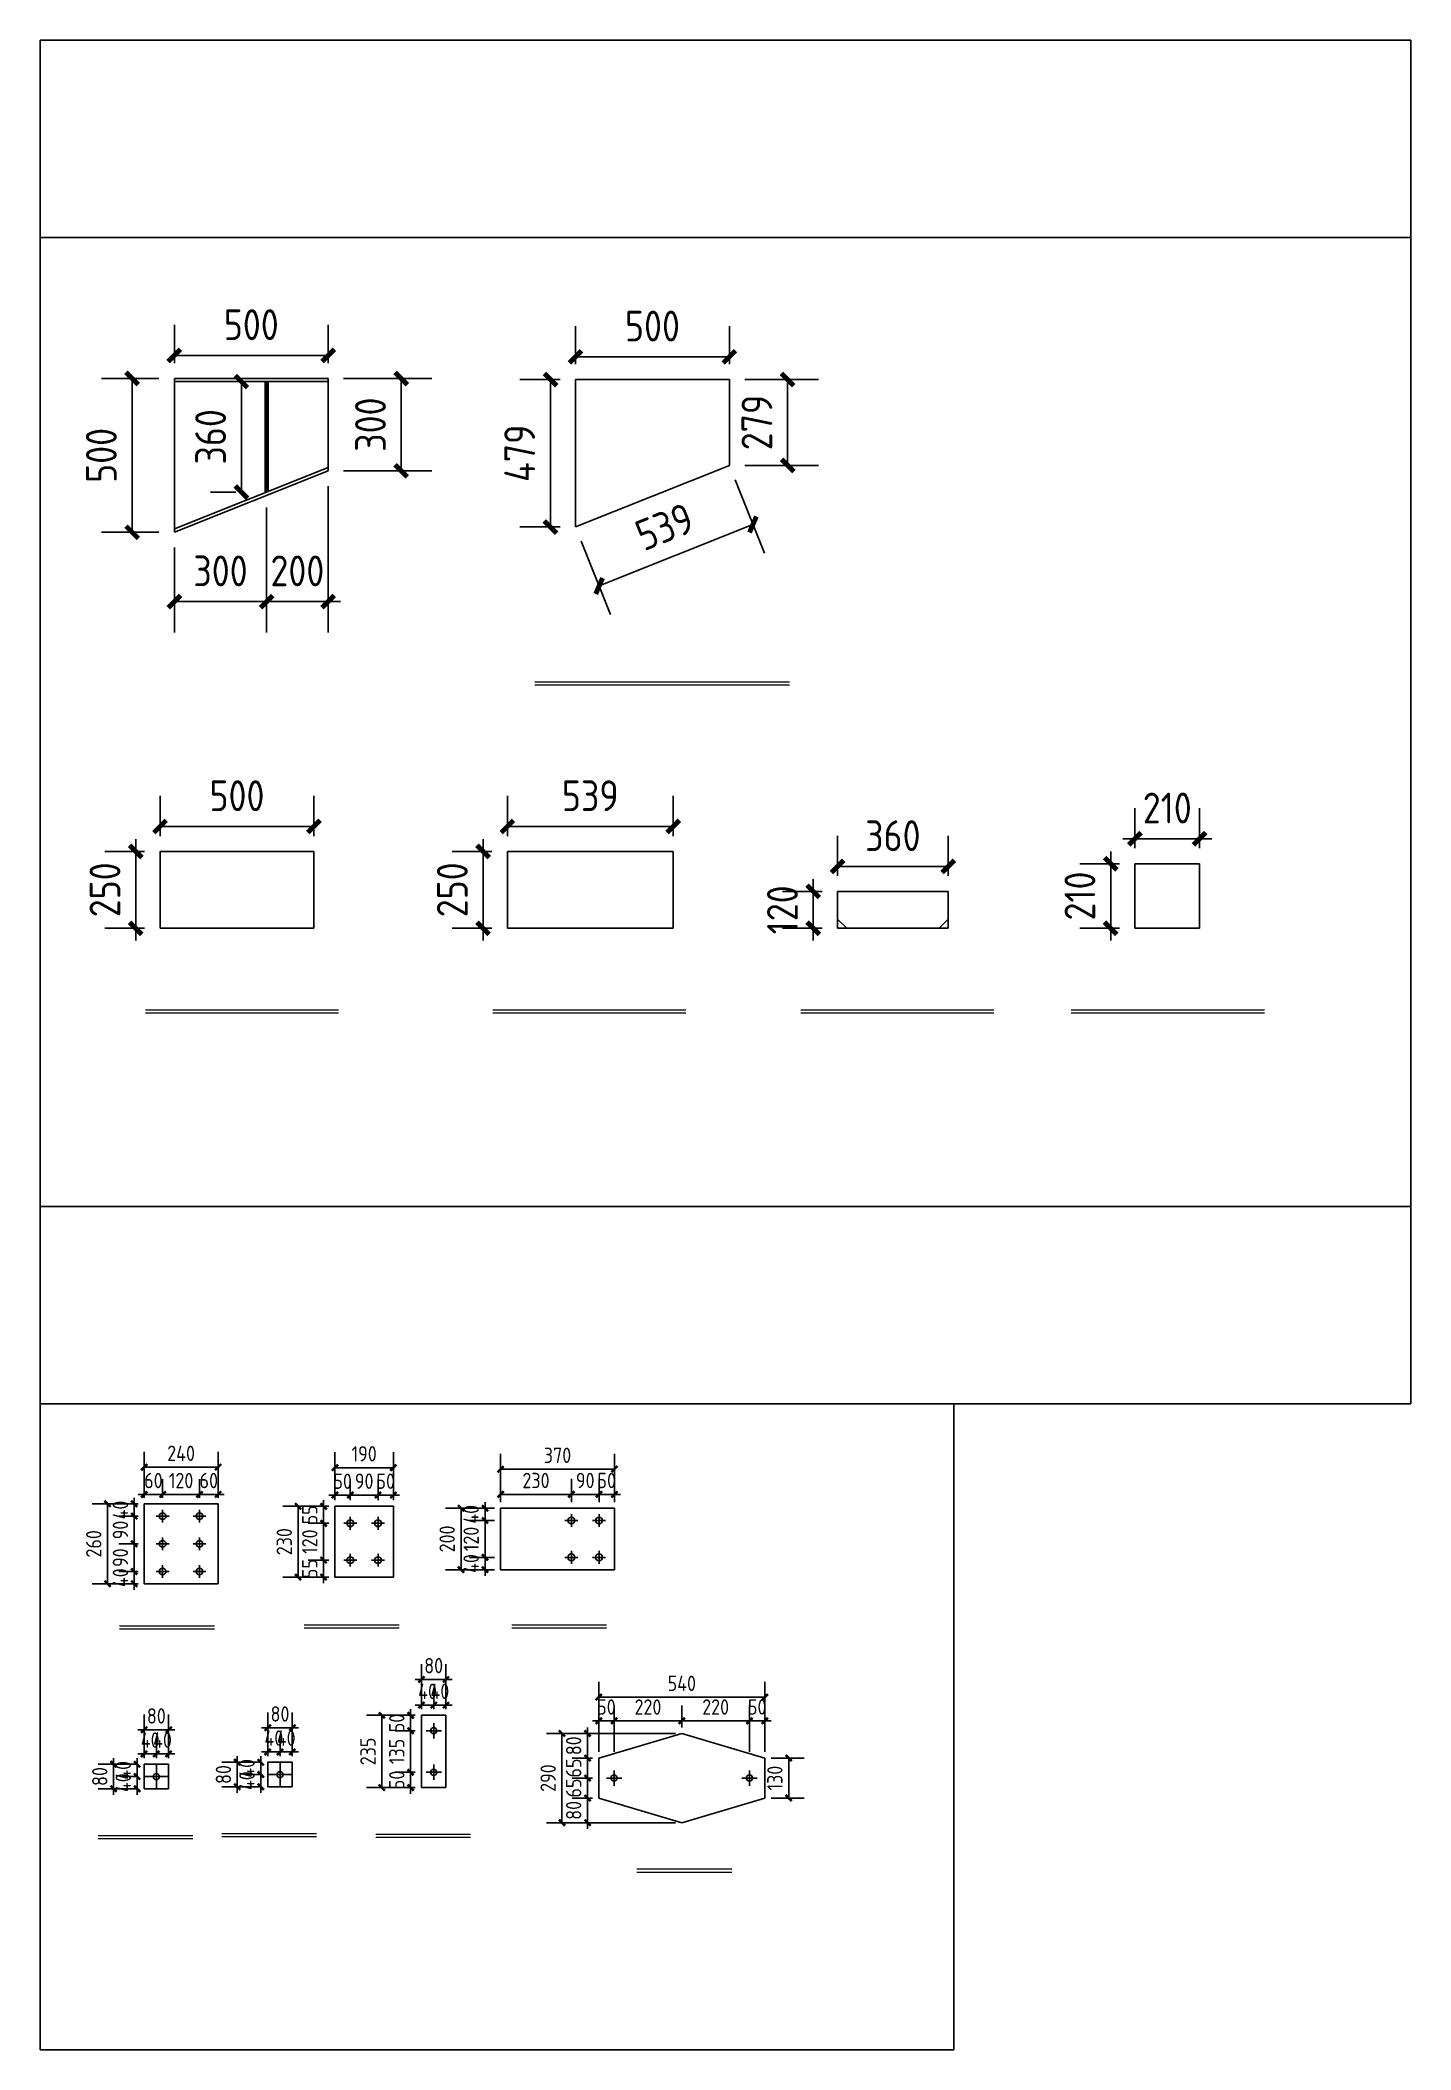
# Model space of a CAD drawing. Extents: x 411778 to 673094, y -11605 to 324395.
# Drawn here: x 483013 to 487468, y 128861 to 135395 of the extents above; entities that cross this region are included whole.
import ezdxf

# ---------------------------------------------------------------- set-up
doc = ezdxf.new("R2010")
doc.units = 0
doc.header["$LTSCALE"] = 1000
doc.header["$MEASUREMENT"] = 0
doc.styles.get("Standard").update_dxf_attribs({"font": 'gbenor.shx', "bigfont": 'gbcbig.shx'})
doc.dimstyles.get("Standard").update_dxf_attribs({"dimscale": 100, "dimtxt": 3.5, "dimasz": 1, "dimexe": 2.5, "dimexo": 3, "dimgap": 1.5, "dimtad": 1, "dimdec": 0, "dimzin": 0, "dimdsep": 46, "dimtxsty": 'Standard', "dimblk": 'ARCHTICK', "dimcen": 0.09, "dimadec": 0, "dimazin": 0, "dimtfac": 1, "dimtdec": 0, "dimtix": 1, "dimtmove": 2, "dimatfit": 3, "dimfxl": 1, "dimtolj": 1, "dimtzin": 0, "dimarcsym": 0})

msp = doc.modelspace()

# ---------------------------------------------------------------- blocks, each defined once
blk = doc.blocks.new('_ArchTick')
at = {"color": 0, "linetype": 'ByBlock', "const_width": 0.4}
blk.add_lwpolyline([(-0.5, -0.5), (0.5, 0.5)], dxfattribs=at)
blk = doc.blocks.new('*D121')
at = {"color": 3, "lineweight": -2}
for p, q in [((483399.5, 134295), (483212.25, 134295)), ((483312.25, 133795), (483312.25, 134295)), ((483399.5, 133795), (483212.25, 133795))]:
    blk.add_line(p, q, dxfattribs=at)
at = {"layer": 'Defpoints', "color": 0}
for p in [(483312.25, 134295), (483449.5, 134295), (483449.5, 133795)]:
    blk.add_point(p, dxfattribs=at)
at = {"color": 3, "lineweight": -2, "xscale": 40, "yscale": 40, "zscale": 40}
for p, rotation in [((483312.25, 134295), 90), ((483312.25, 133795), 270)]:
    blk.add_blockref('_ArchTick', p, dxfattribs=dict(at, rotation=rotation))
at = {"color": 0, "insert": (483212.25, 134045), "char_height": 100, "attachment_point": 5, "rotation": 90}
blk.add_mtext('\\A1;500', dxfattribs=at)
blk = doc.blocks.new('*D122')
at = {"color": 3, "lineweight": -2}
for p, q in [((483449.5, 134345), (483449.5, 134470)), ((483949.5, 134345), (483949.5, 134470)), ((483449.5, 134370), (483949.5, 134370))]:
    blk.add_line(p, q, dxfattribs=at)
at = {"layer": 'Defpoints', "color": 0}
for p in [(483949.5, 134370), (483449.5, 134295), (483949.5, 134295)]:
    blk.add_point(p, dxfattribs=at)
at = {"color": 3, "lineweight": -2, "xscale": 40, "yscale": 40, "zscale": 40, "rotation": 180}
blk.add_blockref('_ArchTick', (483449.5, 134370), dxfattribs=at)
at = {"color": 3, "lineweight": -2, "xscale": 40, "yscale": 40, "zscale": 40}
blk.add_blockref('_ArchTick', (483949.5, 134370), dxfattribs=at)
at = {"color": 0, "insert": (483699.5, 134470), "char_height": 100, "attachment_point": 5}
blk.add_mtext('\\A1;500', dxfattribs=at)
blk = doc.blocks.new('*D128')
at = {"color": 3, "lineweight": -2}
for p, q in [((483999.5, 134295), (484287, 134295)), ((484187, 133995), (484187, 134295)), ((483999.5, 133995), (484287, 133995))]:
    blk.add_line(p, q, dxfattribs=at)
at = {"layer": 'Defpoints', "color": 0}
for p in [(483949.5, 134295), (484187, 134295), (483949.5, 133995)]:
    blk.add_point(p, dxfattribs=at)
at = {"color": 3, "lineweight": -2, "xscale": 40, "yscale": 40, "zscale": 40}
for p, rotation in [((484187, 134295), 90), ((484187, 133995), 270)]:
    blk.add_blockref('_ArchTick', p, dxfattribs=dict(at, rotation=rotation))
at = {"color": 0, "insert": (484087, 134145), "char_height": 100, "attachment_point": 5, "rotation": 90}
blk.add_mtext('\\A1;300', dxfattribs=at)
blk = doc.blocks.new('*D129')
at = {"color": 3, "lineweight": -2}
for p, q in [((483749.5, 133875.8), (483749.5, 133469.5)), ((483449.5, 133745), (483449.5, 133469.5)), ((483449.5, 133569.5), (483749.5, 133569.5))]:
    blk.add_line(p, q, dxfattribs=at)
at = {"layer": 'Defpoints', "color": 0}
for p in [(483749.5, 133925.8), (483449.5, 133795), (483749.5, 133569.5)]:
    blk.add_point(p, dxfattribs=at)
at = {"color": 3, "lineweight": -2, "xscale": 40, "yscale": 40, "zscale": 40, "rotation": 180}
blk.add_blockref('_ArchTick', (483449.5, 133569.5), dxfattribs=at)
at = {"color": 3, "lineweight": -2, "xscale": 40, "yscale": 40, "zscale": 40}
blk.add_blockref('_ArchTick', (483749.5, 133569.5), dxfattribs=at)
at = {"color": 0, "insert": (483599.5, 133669.5), "char_height": 100, "attachment_point": 5}
blk.add_mtext('\\A1;300', dxfattribs=at)
blk = doc.blocks.new('*D130')
at = {"color": 3, "lineweight": -2}
for p, q in [((483949.5, 133945), (483949.5, 133469.5)), ((483749.5, 133875.8), (483749.5, 133469.5)), ((483749.5, 133569.5), (483709.5, 133569.5)), ((483749.5, 133569.5), (483949.5, 133569.5)), ((483949.5, 133569.5), (483989.5, 133569.5))]:
    blk.add_line(p, q, dxfattribs=at)
at = {"layer": 'Defpoints', "color": 0}
for p in [(483949.5, 133995), (483749.5, 133925.8), (483949.5, 133569.5)]:
    blk.add_point(p, dxfattribs=at)
at = {"color": 3, "lineweight": -2, "xscale": 40, "yscale": 40, "zscale": 40}
blk.add_blockref('_ArchTick', (483749.5, 133569.5), dxfattribs=at)
at = {"color": 3, "lineweight": -2, "xscale": 40, "yscale": 40, "zscale": 40, "rotation": 180}
blk.add_blockref('_ArchTick', (483949.5, 133569.5), dxfattribs=at)
at = {"color": 0, "insert": (483849.5, 133669.5), "char_height": 100, "attachment_point": 5}
blk.add_mtext('\\A1;200', dxfattribs=at)
blk = doc.blocks.new('*D131')
at = {"color": 3, "lineweight": -2}
for p, q in [((483649.5, 134285), (483567.5, 134285)), ((483667.5, 133925.8), (483667.5, 134285)), ((483649.5, 133925.8), (483567.5, 133925.8))]:
    blk.add_line(p, q, dxfattribs=at)
at = {"layer": 'Defpoints', "color": 0}
for p in [(483667.5, 134285), (483749.5, 134285), (483749.5, 133925.8)]:
    blk.add_point(p, dxfattribs=at)
at = {"color": 3, "lineweight": -2, "xscale": 40, "yscale": 40, "zscale": 40}
for p, rotation in [((483667.5, 134285), 90), ((483667.5, 133925.8), 270)]:
    blk.add_blockref('_ArchTick', p, dxfattribs=dict(at, rotation=rotation))
at = {"color": 0, "insert": (483567.5, 134105.4), "char_height": 100, "attachment_point": 5, "rotation": 90}
blk.add_mtext('\\A1;360', dxfattribs=at)
blk = doc.blocks.new('*D123')
at = {"color": 3, "lineweight": -2}
for p, q in [((483324, 132757.5), (483324, 132797.5)), ((483353, 132757.5), (483224, 132757.5)), ((483324, 132507.5), (483324, 132757.5)), ((483353, 132507.5), (483224, 132507.5)), ((483324, 132507.5), (483324, 132467.5))]:
    blk.add_line(p, q, dxfattribs=at)
at = {"layer": 'Defpoints', "color": 0}
for p in [(483324, 132757.5), (483403, 132757.5), (483403, 132507.5)]:
    blk.add_point(p, dxfattribs=at)
at = {"color": 3, "lineweight": -2, "xscale": 40, "yscale": 40, "zscale": 40}
for p, rotation in [((483324, 132757.5), 270), ((483324, 132507.5), 90)]:
    blk.add_blockref('_ArchTick', p, dxfattribs=dict(at, rotation=rotation))
at = {"color": 0, "insert": (483224, 132632.5), "char_height": 100, "attachment_point": 5, "rotation": 90}
blk.add_mtext('\\A1;250', dxfattribs=at)
blk = doc.blocks.new('*D124')
at = {"color": 3, "lineweight": -2}
for p, q in [((483403, 132807.5), (483403, 132938.5)), ((483903, 132807.5), (483903, 132938.5)), ((483403, 132838.5), (483903, 132838.5))]:
    blk.add_line(p, q, dxfattribs=at)
at = {"layer": 'Defpoints', "color": 0}
for p in [(483903, 132838.5), (483403, 132757.5), (483903, 132757.5)]:
    blk.add_point(p, dxfattribs=at)
at = {"color": 3, "lineweight": -2, "xscale": 40, "yscale": 40, "zscale": 40, "rotation": 180}
blk.add_blockref('_ArchTick', (483403, 132838.5), dxfattribs=at)
at = {"color": 3, "lineweight": -2, "xscale": 40, "yscale": 40, "zscale": 40}
blk.add_blockref('_ArchTick', (483903, 132838.5), dxfattribs=at)
at = {"color": 0, "insert": (483653, 132938.5), "char_height": 100, "attachment_point": 5}
blk.add_mtext('\\A1;500', dxfattribs=at)
blk = doc.blocks.new('*D125')
at = {"color": 3, "lineweight": -2}
for p, q in [((484703.5, 134291.5), (484572, 134291.5)), ((484672, 134291.5), (484672, 133812.3)), ((484703.5, 133812.3), (484572, 133812.3))]:
    blk.add_line(p, q, dxfattribs=at)
at = {"layer": 'Defpoints', "color": 0}
for p in [(484753.5, 134291.5), (484672, 133812.3), (484753.5, 133812.3)]:
    blk.add_point(p, dxfattribs=at)
at = {"color": 3, "lineweight": -2, "xscale": 40, "yscale": 40, "zscale": 40}
for p, rotation in [((484672, 134291.5), 90), ((484672, 133812.3), 270)]:
    blk.add_blockref('_ArchTick', p, dxfattribs=dict(at, rotation=rotation))
at = {"color": 0, "insert": (484572, 134051.9), "char_height": 100, "attachment_point": 5, "rotation": 90}
blk.add_mtext('\\A1;479', dxfattribs=at)
blk = doc.blocks.new('*D126')
at = {"color": 3, "lineweight": -2}
for p, q in [((484753.5, 134341.5), (484753.5, 134465.5)), ((485253.5, 134341.5), (485253.5, 134465.5)), ((484753.5, 134365.5), (485253.5, 134365.5))]:
    blk.add_line(p, q, dxfattribs=at)
at = {"layer": 'Defpoints', "color": 0}
for p in [(485253.5, 134365.5), (484753.5, 134291.5), (485253.5, 134291.5)]:
    blk.add_point(p, dxfattribs=at)
at = {"color": 3, "lineweight": -2, "xscale": 40, "yscale": 40, "zscale": 40, "rotation": 180}
blk.add_blockref('_ArchTick', (484753.5, 134365.5), dxfattribs=at)
at = {"color": 3, "lineweight": -2, "xscale": 40, "yscale": 40, "zscale": 40}
blk.add_blockref('_ArchTick', (485253.5, 134365.5), dxfattribs=at)
at = {"color": 0, "insert": (485003.5, 134465.5), "char_height": 100, "attachment_point": 5}
blk.add_mtext('\\A1;500', dxfattribs=at)
blk = doc.blocks.new('*D127')
at = {"color": 3, "lineweight": -2}
for p, q in [((485303.5, 134291.5), (485543, 134291.5)), ((485443, 134291.5), (485443, 134012.3)), ((485303.5, 134012.3), (485543, 134012.3))]:
    blk.add_line(p, q, dxfattribs=at)
at = {"layer": 'Defpoints', "color": 0}
for p in [(485253.5, 134291.5), (485253.5, 134012.3), (485443, 134012.3)]:
    blk.add_point(p, dxfattribs=at)
at = {"color": 3, "lineweight": -2, "xscale": 40, "yscale": 40, "zscale": 40}
for p, rotation in [((485443, 134291.5), 90), ((485443, 134012.3), 270)]:
    blk.add_blockref('_ArchTick', p, dxfattribs=dict(at, rotation=rotation))
at = {"color": 0, "insert": (485343, 134151.9), "char_height": 100, "attachment_point": 5, "rotation": 90}
blk.add_mtext('\\A1;279', dxfattribs=at)
blk = doc.blocks.new('*D114')
at = {"color": 3, "lineweight": -2}
for p, q in [((485272.1, 133965.8), (485367.4, 133727.5)), ((484830.3, 133620.4), (485330.3, 133820.4)), ((484772.1, 133765.8), (484867.4, 133527.5))]:
    blk.add_line(p, q, dxfattribs=at)
at = {"layer": 'Defpoints', "color": 0}
for p in [(485253.5, 134012.3), (485330.3, 133820.4), (484753.5, 133812.3)]:
    blk.add_point(p, dxfattribs=at)
at = {"color": 3, "lineweight": -2, "xscale": 40, "yscale": 40, "zscale": 40}
for p, rotation in [((485330.3, 133820.4), 21.80140948635181), ((484830.3, 133620.4), 201.8014094863518)]:
    blk.add_blockref('_ArchTick', p, dxfattribs=dict(at, rotation=rotation))
at = {"color": 0, "insert": (485043.1, 133813.2), "char_height": 100, "attachment_point": 5, "rotation": 21.80141}
blk.add_mtext('\\A1;539', dxfattribs=at)
blk = doc.blocks.new('*D115')
at = {"color": 3, "lineweight": -2}
for p, q in [((484453, 132757.5), (484453, 132797.5)), ((484482, 132757.5), (484353, 132757.5)), ((484453, 132507.5), (484453, 132757.5)), ((484482, 132507.5), (484353, 132507.5)), ((484453, 132507.5), (484453, 132467.5))]:
    blk.add_line(p, q, dxfattribs=at)
at = {"layer": 'Defpoints', "color": 0}
for p in [(484453, 132757.5), (484532, 132757.5), (484532, 132507.5)]:
    blk.add_point(p, dxfattribs=at)
at = {"color": 3, "lineweight": -2, "xscale": 40, "yscale": 40, "zscale": 40}
for p, rotation in [((484453, 132757.5), 270), ((484453, 132507.5), 90)]:
    blk.add_blockref('_ArchTick', p, dxfattribs=dict(at, rotation=rotation))
at = {"color": 0, "insert": (484353, 132632.5), "char_height": 100, "attachment_point": 5, "rotation": 90}
blk.add_mtext('\\A1;250', dxfattribs=at)
blk = doc.blocks.new('*D116')
at = {"color": 3, "lineweight": -2}
for p, q in [((484532, 132807.5), (484532, 132938.5)), ((485071, 132807.5), (485071, 132938.5)), ((484532, 132838.5), (485071, 132838.5))]:
    blk.add_line(p, q, dxfattribs=at)
at = {"layer": 'Defpoints', "color": 0}
for p in [(485071, 132838.5), (484532, 132757.5), (485071, 132757.5)]:
    blk.add_point(p, dxfattribs=at)
at = {"color": 3, "lineweight": -2, "xscale": 40, "yscale": 40, "zscale": 40, "rotation": 180}
blk.add_blockref('_ArchTick', (484532, 132838.5), dxfattribs=at)
at = {"color": 3, "lineweight": -2, "xscale": 40, "yscale": 40, "zscale": 40}
blk.add_blockref('_ArchTick', (485071, 132838.5), dxfattribs=at)
at = {"color": 0, "insert": (484801.5, 132938.5), "char_height": 100, "attachment_point": 5}
blk.add_mtext('\\A1;539', dxfattribs=at)
blk = doc.blocks.new('*D117')
at = {"color": 3, "lineweight": -2}
for p, q in [((485526, 132627.5), (485526, 132667.5)), ((485555, 132627.5), (485426, 132627.5)), ((485526, 132507.5), (485526, 132627.5)), ((485555, 132507.5), (485426, 132507.5)), ((485526, 132507.5), (485526, 132467.5))]:
    blk.add_line(p, q, dxfattribs=at)
at = {"layer": 'Defpoints', "color": 0}
for p in [(485526, 132627.5), (485605, 132627.5), (485605, 132507.5)]:
    blk.add_point(p, dxfattribs=at)
at = {"color": 3, "lineweight": -2, "xscale": 40, "yscale": 40, "zscale": 40}
for p, rotation in [((485526, 132627.5), 270), ((485526, 132507.5), 90)]:
    blk.add_blockref('_ArchTick', p, dxfattribs=dict(at, rotation=rotation))
at = {"color": 0, "insert": (485426, 132567.5), "char_height": 100, "attachment_point": 5, "rotation": 90}
blk.add_mtext('\\A1;120', dxfattribs=at)
blk = doc.blocks.new('*D118')
at = {"color": 3, "lineweight": -2}
for p, q in [((485605, 132677.5), (485605, 132808.5)), ((485965, 132677.5), (485965, 132808.5)), ((485605, 132708.5), (485965, 132708.5))]:
    blk.add_line(p, q, dxfattribs=at)
at = {"layer": 'Defpoints', "color": 0}
for p in [(485965, 132708.5), (485605, 132627.5), (485965, 132627.5)]:
    blk.add_point(p, dxfattribs=at)
at = {"color": 3, "lineweight": -2, "xscale": 40, "yscale": 40, "zscale": 40, "rotation": 180}
blk.add_blockref('_ArchTick', (485605, 132708.5), dxfattribs=at)
at = {"color": 3, "lineweight": -2, "xscale": 40, "yscale": 40, "zscale": 40}
blk.add_blockref('_ArchTick', (485965, 132708.5), dxfattribs=at)
at = {"color": 0, "insert": (485785, 132808.5), "char_height": 100, "attachment_point": 5}
blk.add_mtext('\\A1;360', dxfattribs=at)
blk = doc.blocks.new('*D119')
at = {"color": 3, "lineweight": -2}
for p, q in [((486522, 132717.5), (486393, 132717.5)), ((486493, 132717.5), (486493, 132757.5)), ((486493, 132507.5), (486493, 132717.5)), ((486522, 132507.5), (486393, 132507.5)), ((486493, 132507.5), (486493, 132467.5))]:
    blk.add_line(p, q, dxfattribs=at)
at = {"layer": 'Defpoints', "color": 0}
for p in [(486493, 132717.5), (486572, 132717.5), (486572, 132507.5)]:
    blk.add_point(p, dxfattribs=at)
at = {"color": 3, "lineweight": -2, "xscale": 40, "yscale": 40, "zscale": 40}
for p, rotation in [((486493, 132717.5), 270), ((486493, 132507.5), 90)]:
    blk.add_blockref('_ArchTick', p, dxfattribs=dict(at, rotation=rotation))
at = {"color": 0, "insert": (486393, 132612.5), "char_height": 100, "attachment_point": 5, "rotation": 90}
blk.add_mtext('\\A1;210', dxfattribs=at)
blk = doc.blocks.new('*D120')
at = {"color": 3, "lineweight": -2}
for p, q in [((486572, 132767.5), (486572, 132898.5)), ((486782, 132767.5), (486782, 132898.5)), ((486572, 132798.5), (486532, 132798.5)), ((486572, 132798.5), (486782, 132798.5)), ((486782, 132798.5), (486822, 132798.5))]:
    blk.add_line(p, q, dxfattribs=at)
at = {"layer": 'Defpoints', "color": 0}
for p in [(486782, 132798.5), (486572, 132717.5), (486782, 132717.5)]:
    blk.add_point(p, dxfattribs=at)
at = {"color": 3, "lineweight": -2, "xscale": 40, "yscale": 40, "zscale": 40}
blk.add_blockref('_ArchTick', (486572, 132798.5), dxfattribs=at)
at = {"color": 3, "lineweight": -2, "xscale": 40, "yscale": 40, "zscale": 40, "rotation": 180}
blk.add_blockref('_ArchTick', (486782, 132798.5), dxfattribs=at)
at = {"color": 0, "insert": (486677, 132898.5), "char_height": 100, "attachment_point": 5}
blk.add_mtext('\\A1;210', dxfattribs=at)
blk = doc.blocks.new('*D193')
at = {"color": 3, "lineweight": -2}
for p, q in [((483951.5, 130453), (483884.8, 130453)), ((483934.8, 130453), (483934.8, 130473)), ((483934.8, 130398), (483934.8, 130453)), ((483951.5, 130398), (483884.8, 130398)), ((483934.8, 130398), (483934.8, 130378))]:
    blk.add_line(p, q, dxfattribs=at)
at = {"layer": 'Defpoints', "color": 0}
for p in [(483934.8, 130453), (483971.5, 130453), (483971.5, 130398)]:
    blk.add_point(p, dxfattribs=at)
at = {"color": 3, "lineweight": -2, "xscale": 20, "yscale": 20, "zscale": 20}
for p, rotation in [((483934.8, 130453), 270), ((483934.8, 130398), 90)]:
    blk.add_blockref('_ArchTick', p, dxfattribs=dict(at, rotation=rotation))
at = {"color": 0, "insert": (483889.8, 130425.5), "char_height": 50, "attachment_point": 5, "rotation": 90}
blk.add_mtext('\\A1;55', dxfattribs=at)
blk = doc.blocks.new('*D194')
at = {"color": 3, "lineweight": -2}
for p, q in [((483951.5, 130573), (483884.8, 130573)), ((483934.8, 130453), (483934.8, 130573)), ((483951.5, 130453), (483884.8, 130453))]:
    blk.add_line(p, q, dxfattribs=at)
at = {"layer": 'Defpoints', "color": 0}
for p in [(483934.8, 130573), (483971.5, 130573), (483971.5, 130453)]:
    blk.add_point(p, dxfattribs=at)
at = {"color": 3, "lineweight": -2, "xscale": 20, "yscale": 20, "zscale": 20}
for p, rotation in [((483934.8, 130573), 90), ((483934.8, 130453), 270)]:
    blk.add_blockref('_ArchTick', p, dxfattribs=dict(at, rotation=rotation))
at = {"color": 0, "insert": (483889.8, 130513), "char_height": 50, "attachment_point": 5, "rotation": 90}
blk.add_mtext('\\A1;120', dxfattribs=at)
blk = doc.blocks.new('*D257')
at = {"color": 3, "lineweight": -2}
for p, q in [((483951.5, 130628), (483884.8, 130628)), ((483934.8, 130628), (483934.8, 130648)), ((483934.8, 130573), (483934.8, 130628)), ((483951.5, 130573), (483884.8, 130573)), ((483934.8, 130573), (483934.8, 130553))]:
    blk.add_line(p, q, dxfattribs=at)
at = {"layer": 'Defpoints', "color": 0}
for p in [(483934.8, 130628), (483971.5, 130628), (483971.5, 130573)]:
    blk.add_point(p, dxfattribs=at)
at = {"color": 3, "lineweight": -2, "xscale": 20, "yscale": 20, "zscale": 20}
for p, rotation in [((483934.8, 130628), 270), ((483934.8, 130573), 90)]:
    blk.add_blockref('_ArchTick', p, dxfattribs=dict(at, rotation=rotation))
at = {"color": 0, "insert": (483889.8, 130600.5), "char_height": 50, "attachment_point": 5, "rotation": 90}
blk.add_mtext('\\A1;55', dxfattribs=at)
blk = doc.blocks.new('*D258')
at = {"color": 3, "lineweight": -2}
for p, q in [((483951.5, 130628), (483801.8, 130628)), ((483851.8, 130398), (483851.8, 130628)), ((483951.5, 130398), (483801.8, 130398))]:
    blk.add_line(p, q, dxfattribs=at)
at = {"layer": 'Defpoints', "color": 0}
for p in [(483851.8, 130628), (483971.5, 130628), (483971.5, 130398)]:
    blk.add_point(p, dxfattribs=at)
at = {"color": 3, "lineweight": -2, "xscale": 20, "yscale": 20, "zscale": 20}
for p, rotation in [((483851.8, 130628), 90), ((483851.8, 130398), 270)]:
    blk.add_blockref('_ArchTick', p, dxfattribs=dict(at, rotation=rotation))
at = {"color": 0, "insert": (483806.8, 130513), "char_height": 50, "attachment_point": 5, "rotation": 90}
blk.add_mtext('\\A1;230', dxfattribs=at)
blk = doc.blocks.new('*D195')
at = {"color": 3, "lineweight": -2}
for p, q in [((484111.5, 130648.5), (484111.5, 130714.7)), ((484161.5, 130648.5), (484161.5, 130714.7)), ((484111.5, 130664.7), (484091.5, 130664.7)), ((484161.5, 130664.7), (484111.5, 130664.7)), ((484161.5, 130664.7), (484181.5, 130664.7))]:
    blk.add_line(p, q, dxfattribs=at)
at = {"layer": 'Defpoints', "color": 0}
for p in [(484111.5, 130664.7), (484111.5, 130628.5), (484161.5, 130628.5)]:
    blk.add_point(p, dxfattribs=at)
at = {"color": 3, "lineweight": -2, "xscale": 20, "yscale": 20, "zscale": 20}
blk.add_blockref('_ArchTick', (484111.5, 130664.7), dxfattribs=at)
at = {"color": 3, "lineweight": -2, "xscale": 20, "yscale": 20, "zscale": 20, "rotation": 180}
blk.add_blockref('_ArchTick', (484161.5, 130664.7), dxfattribs=at)
at = {"color": 0, "insert": (484136.5, 130709.7), "char_height": 50, "attachment_point": 5}
blk.add_mtext('\\A1;50', dxfattribs=at)
blk = doc.blocks.new('*D196')
at = {"color": 3, "lineweight": -2}
for p, q in [((484021.5, 130648.5), (484021.5, 130714.7)), ((484111.5, 130648.5), (484111.5, 130714.7)), ((484111.5, 130664.7), (484021.5, 130664.7))]:
    blk.add_line(p, q, dxfattribs=at)
at = {"layer": 'Defpoints', "color": 0}
for p in [(484021.5, 130664.7), (484021.5, 130628.5), (484111.5, 130628.5)]:
    blk.add_point(p, dxfattribs=at)
at = {"color": 3, "lineweight": -2, "xscale": 20, "yscale": 20, "zscale": 20, "rotation": 180}
blk.add_blockref('_ArchTick', (484021.5, 130664.7), dxfattribs=at)
at = {"color": 3, "lineweight": -2, "xscale": 20, "yscale": 20, "zscale": 20}
blk.add_blockref('_ArchTick', (484111.5, 130664.7), dxfattribs=at)
at = {"color": 0, "insert": (484066.5, 130709.7), "char_height": 50, "attachment_point": 5}
blk.add_mtext('\\A1;90', dxfattribs=at)
blk = doc.blocks.new('*D197')
at = {"color": 3, "lineweight": -2}
for p, q in [((483971.5, 130648.5), (483971.5, 130714.7)), ((484021.5, 130648.5), (484021.5, 130714.7)), ((483971.5, 130664.7), (483951.5, 130664.7)), ((484021.5, 130664.7), (483971.5, 130664.7)), ((484021.5, 130664.7), (484041.5, 130664.7))]:
    blk.add_line(p, q, dxfattribs=at)
at = {"layer": 'Defpoints', "color": 0}
for p in [(483971.5, 130664.7), (483971.5, 130628.5), (484021.5, 130628.5)]:
    blk.add_point(p, dxfattribs=at)
at = {"color": 3, "lineweight": -2, "xscale": 20, "yscale": 20, "zscale": 20}
blk.add_blockref('_ArchTick', (483971.5, 130664.7), dxfattribs=at)
at = {"color": 3, "lineweight": -2, "xscale": 20, "yscale": 20, "zscale": 20, "rotation": 180}
blk.add_blockref('_ArchTick', (484021.5, 130664.7), dxfattribs=at)
at = {"color": 0, "insert": (483996.5, 130709.7), "char_height": 50, "attachment_point": 5}
blk.add_mtext('\\A1;50', dxfattribs=at)
blk = doc.blocks.new('*D198')
at = {"color": 3, "lineweight": -2}
for p, q in [((483971.5, 130648), (483971.5, 130803.7)), ((483971.5, 130753.7), (484161.5, 130753.7)), ((484161.5, 130648), (484161.5, 130803.7))]:
    blk.add_line(p, q, dxfattribs=at)
at = {"layer": 'Defpoints', "color": 0}
for p in [(484161.5, 130753.7), (483971.5, 130628), (484161.5, 130628)]:
    blk.add_point(p, dxfattribs=at)
at = {"color": 3, "lineweight": -2, "xscale": 20, "yscale": 20, "zscale": 20, "rotation": 180}
blk.add_blockref('_ArchTick', (483971.5, 130753.7), dxfattribs=at)
at = {"color": 3, "lineweight": -2, "xscale": 20, "yscale": 20, "zscale": 20}
blk.add_blockref('_ArchTick', (484161.5, 130753.7), dxfattribs=at)
at = {"color": 0, "insert": (484066.5, 130798.7), "char_height": 50, "attachment_point": 5}
blk.add_mtext('\\A1;190', dxfattribs=at)
blk = doc.blocks.new('*D224')
at = {"color": 3, "lineweight": -2}
for p, q in [((483319.2, 130416), (483319.2, 130436)), ((483331.5, 130416), (483269.2, 130416)), ((483331.5, 130376), (483269.2, 130376)), ((483319.2, 130376), (483319.2, 130416)), ((483319.2, 130376), (483319.2, 130356))]:
    blk.add_line(p, q, dxfattribs=at)
at = {"layer": 'Defpoints', "color": 0}
for p in [(483319.2, 130416), (483351.5, 130416), (483351.5, 130376)]:
    blk.add_point(p, dxfattribs=at)
at = {"color": 3, "lineweight": -2, "xscale": 20, "yscale": 20, "zscale": 20}
for p, rotation in [((483319.2, 130416), 270), ((483319.2, 130376), 90)]:
    blk.add_blockref('_ArchTick', p, dxfattribs=dict(at, rotation=rotation))
at = {"color": 0, "insert": (483274.2, 130396), "char_height": 50, "attachment_point": 5, "rotation": 90}
blk.add_mtext('\\A1;40', dxfattribs=at)
blk = doc.blocks.new('*D225')
at = {"color": 3, "lineweight": -2}
for p, q in [((483331.5, 130506), (483269.2, 130506)), ((483319.2, 130416), (483319.2, 130506)), ((483331.5, 130416), (483269.2, 130416))]:
    blk.add_line(p, q, dxfattribs=at)
at = {"layer": 'Defpoints', "color": 0}
for p in [(483319.2, 130506), (483351.5, 130506), (483351.5, 130416)]:
    blk.add_point(p, dxfattribs=at)
at = {"color": 3, "lineweight": -2, "xscale": 20, "yscale": 20, "zscale": 20}
for p, rotation in [((483319.2, 130506), 90), ((483319.2, 130416), 270)]:
    blk.add_blockref('_ArchTick', p, dxfattribs=dict(at, rotation=rotation))
at = {"color": 0, "insert": (483274.2, 130461), "char_height": 50, "attachment_point": 5, "rotation": 90}
blk.add_mtext('\\A1;90', dxfattribs=at)
blk = doc.blocks.new('*D226')
at = {"color": 3, "lineweight": -2}
for p, q in [((483331.5, 130596), (483269.2, 130596)), ((483319.2, 130506), (483319.2, 130596)), ((483331.5, 130506), (483269.2, 130506))]:
    blk.add_line(p, q, dxfattribs=at)
at = {"layer": 'Defpoints', "color": 0}
for p in [(483319.2, 130596), (483351.5, 130596), (483351.5, 130506)]:
    blk.add_point(p, dxfattribs=at)
at = {"color": 3, "lineweight": -2, "xscale": 20, "yscale": 20, "zscale": 20}
for p, rotation in [((483319.2, 130596), 90), ((483319.2, 130506), 270)]:
    blk.add_blockref('_ArchTick', p, dxfattribs=dict(at, rotation=rotation))
at = {"color": 0, "insert": (483274.2, 130551), "char_height": 50, "attachment_point": 5, "rotation": 90}
blk.add_mtext('\\A1;90', dxfattribs=at)
blk = doc.blocks.new('*D227')
at = {"color": 3, "lineweight": -2}
for p, q in [((483331.5, 130636), (483269.2, 130636)), ((483319.2, 130636), (483319.2, 130656)), ((483319.2, 130596), (483319.2, 130636)), ((483331.5, 130596), (483269.2, 130596)), ((483319.2, 130596), (483319.2, 130576))]:
    blk.add_line(p, q, dxfattribs=at)
at = {"layer": 'Defpoints', "color": 0}
for p in [(483319.2, 130636), (483351.5, 130636), (483351.5, 130596)]:
    blk.add_point(p, dxfattribs=at)
at = {"color": 3, "lineweight": -2, "xscale": 20, "yscale": 20, "zscale": 20}
for p, rotation in [((483319.2, 130636), 270), ((483319.2, 130596), 90)]:
    blk.add_blockref('_ArchTick', p, dxfattribs=dict(at, rotation=rotation))
at = {"color": 0, "insert": (483274.2, 130616), "char_height": 50, "attachment_point": 5, "rotation": 90}
blk.add_mtext('\\A1;40', dxfattribs=at)
blk = doc.blocks.new('*D183')
at = {"color": 3, "lineweight": -2}
for p, q in [((483351.5, 130656), (483351.5, 130716.7)), ((483411.5, 130656), (483411.5, 130716.7)), ((483351.5, 130666.7), (483331.5, 130666.7)), ((483351.5, 130666.7), (483411.5, 130666.7)), ((483411.5, 130666.7), (483431.5, 130666.7))]:
    blk.add_line(p, q, dxfattribs=at)
at = {"layer": 'Defpoints', "color": 0}
for p in [(483351.5, 130636), (483411.5, 130666.7), (483411.5, 130636)]:
    blk.add_point(p, dxfattribs=at)
at = {"color": 3, "lineweight": -2, "xscale": 20, "yscale": 20, "zscale": 20}
blk.add_blockref('_ArchTick', (483351.5, 130666.7), dxfattribs=at)
at = {"color": 3, "lineweight": -2, "xscale": 20, "yscale": 20, "zscale": 20, "rotation": 180}
blk.add_blockref('_ArchTick', (483411.5, 130666.7), dxfattribs=at)
at = {"color": 0, "insert": (483381.5, 130711.7), "char_height": 50, "attachment_point": 5}
blk.add_mtext('\\A1;60', dxfattribs=at)
blk = doc.blocks.new('*D184')
at = {"color": 3, "lineweight": -2}
for p, q in [((483411.5, 130656), (483411.5, 130716.7)), ((483531.5, 130656), (483531.5, 130716.7)), ((483411.5, 130666.7), (483531.5, 130666.7))]:
    blk.add_line(p, q, dxfattribs=at)
at = {"layer": 'Defpoints', "color": 0}
for p in [(483411.5, 130636), (483531.5, 130666.7), (483531.5, 130636)]:
    blk.add_point(p, dxfattribs=at)
at = {"color": 3, "lineweight": -2, "xscale": 20, "yscale": 20, "zscale": 20, "rotation": 180}
blk.add_blockref('_ArchTick', (483411.5, 130666.7), dxfattribs=at)
at = {"color": 3, "lineweight": -2, "xscale": 20, "yscale": 20, "zscale": 20}
blk.add_blockref('_ArchTick', (483531.5, 130666.7), dxfattribs=at)
at = {"color": 0, "insert": (483471.5, 130711.7), "char_height": 50, "attachment_point": 5}
blk.add_mtext('\\A1;120', dxfattribs=at)
blk = doc.blocks.new('*D228')
at = {"color": 3, "lineweight": -2}
for p, q in [((483531.5, 130656), (483531.5, 130716.7)), ((483591.5, 130656), (483591.5, 130716.7)), ((483531.5, 130666.7), (483511.5, 130666.7)), ((483531.5, 130666.7), (483591.5, 130666.7)), ((483591.5, 130666.7), (483611.5, 130666.7))]:
    blk.add_line(p, q, dxfattribs=at)
at = {"layer": 'Defpoints', "color": 0}
for p in [(483531.5, 130636), (483591.5, 130666.7), (483591.5, 130636)]:
    blk.add_point(p, dxfattribs=at)
at = {"color": 3, "lineweight": -2, "xscale": 20, "yscale": 20, "zscale": 20}
blk.add_blockref('_ArchTick', (483531.5, 130666.7), dxfattribs=at)
at = {"color": 3, "lineweight": -2, "xscale": 20, "yscale": 20, "zscale": 20, "rotation": 180}
blk.add_blockref('_ArchTick', (483591.5, 130666.7), dxfattribs=at)
at = {"color": 0, "insert": (483561.5, 130711.7), "char_height": 50, "attachment_point": 5}
blk.add_mtext('\\A1;60', dxfattribs=at)
blk = doc.blocks.new('*D229')
at = {"color": 3, "lineweight": -2}
for p, q in [((483351.5, 130656), (483351.5, 130805.4)), ((483591.5, 130755.4), (483351.5, 130755.4)), ((483591.5, 130656), (483591.5, 130805.4))]:
    blk.add_line(p, q, dxfattribs=at)
at = {"layer": 'Defpoints', "color": 0}
for p in [(483351.5, 130755.4), (483351.5, 130636), (483591.5, 130636)]:
    blk.add_point(p, dxfattribs=at)
at = {"color": 3, "lineweight": -2, "xscale": 20, "yscale": 20, "zscale": 20, "rotation": 180}
blk.add_blockref('_ArchTick', (483351.5, 130755.4), dxfattribs=at)
at = {"color": 3, "lineweight": -2, "xscale": 20, "yscale": 20, "zscale": 20}
blk.add_blockref('_ArchTick', (483591.5, 130755.4), dxfattribs=at)
at = {"color": 0, "insert": (483471.5, 130800.4), "char_height": 50, "attachment_point": 5}
blk.add_mtext('\\A1;240', dxfattribs=at)
blk = doc.blocks.new('*D230')
at = {"color": 3, "lineweight": -2}
for p, q in [((483331.5, 130636), (483182.6, 130636)), ((483232.6, 130636), (483232.6, 130376)), ((483331.5, 130376), (483182.6, 130376))]:
    blk.add_line(p, q, dxfattribs=at)
at = {"layer": 'Defpoints', "color": 0}
for p in [(483351.5, 130636), (483232.6, 130376), (483351.5, 130376)]:
    blk.add_point(p, dxfattribs=at)
at = {"color": 3, "lineweight": -2, "xscale": 20, "yscale": 20, "zscale": 20}
for p, rotation in [((483232.6, 130636), 90), ((483232.6, 130376), 270)]:
    blk.add_blockref('_ArchTick', p, dxfattribs=dict(at, rotation=rotation))
at = {"color": 0, "insert": (483187.6, 130506), "char_height": 50, "attachment_point": 5, "rotation": 90}
blk.add_mtext('\\A1;260', dxfattribs=at)
blk = doc.blocks.new('*D261')
at = {"color": 3, "lineweight": -2}
for p, q in [((484490, 130462), (484409.3, 130462)), ((484490, 130422), (484409.3, 130422)), ((484459.3, 130462), (484459.3, 130482)), ((484459.3, 130422), (484459.3, 130462)), ((484459.3, 130422), (484459.3, 130402))]:
    blk.add_line(p, q, dxfattribs=at)
at = {"layer": 'Defpoints', "color": 0}
for p in [(484459.3, 130462), (484510, 130462), (484510, 130422)]:
    blk.add_point(p, dxfattribs=at)
at = {"color": 3, "lineweight": -2, "xscale": 20, "yscale": 20, "zscale": 20}
for p, rotation in [((484459.3, 130462), 270), ((484459.3, 130422), 90)]:
    blk.add_blockref('_ArchTick', p, dxfattribs=dict(at, rotation=rotation))
at = {"color": 0, "insert": (484414.3, 130442), "char_height": 50, "attachment_point": 5, "rotation": 90}
blk.add_mtext('\\A1;40', dxfattribs=at)
blk = doc.blocks.new('*D199')
at = {"color": 3, "lineweight": -2}
for p, q in [((484490, 130582), (484409.3, 130582)), ((484459.3, 130462), (484459.3, 130582)), ((484490, 130462), (484409.3, 130462))]:
    blk.add_line(p, q, dxfattribs=at)
at = {"layer": 'Defpoints', "color": 0}
for p in [(484459.3, 130582), (484510, 130582), (484510, 130462)]:
    blk.add_point(p, dxfattribs=at)
at = {"color": 3, "lineweight": -2, "xscale": 20, "yscale": 20, "zscale": 20}
for p, rotation in [((484459.3, 130582), 90), ((484459.3, 130462), 270)]:
    blk.add_blockref('_ArchTick', p, dxfattribs=dict(at, rotation=rotation))
at = {"color": 0, "insert": (484414.3, 130522), "char_height": 50, "attachment_point": 5, "rotation": 90}
blk.add_mtext('\\A1;120', dxfattribs=at)
blk = doc.blocks.new('*D262')
at = {"color": 3, "lineweight": -2}
for p, q in [((484490, 130622), (484409.3, 130622)), ((484459.3, 130622), (484459.3, 130642)), ((484459.3, 130582), (484459.3, 130622)), ((484490, 130582), (484409.3, 130582)), ((484459.3, 130582), (484459.3, 130562))]:
    blk.add_line(p, q, dxfattribs=at)
at = {"layer": 'Defpoints', "color": 0}
for p in [(484459.3, 130622), (484510, 130622), (484510, 130582)]:
    blk.add_point(p, dxfattribs=at)
at = {"color": 3, "lineweight": -2, "xscale": 20, "yscale": 20, "zscale": 20}
for p, rotation in [((484459.3, 130622), 270), ((484459.3, 130582), 90)]:
    blk.add_blockref('_ArchTick', p, dxfattribs=dict(at, rotation=rotation))
at = {"color": 0, "insert": (484414.3, 130602), "char_height": 50, "attachment_point": 5, "rotation": 90}
blk.add_mtext('\\A1;40', dxfattribs=at)
blk = doc.blocks.new('*D200')
at = {"color": 3, "lineweight": -2}
for p, q in [((484510, 130642), (484510, 130717)), ((484740, 130642), (484740, 130717)), ((484510, 130667), (484740, 130667))]:
    blk.add_line(p, q, dxfattribs=at)
at = {"layer": 'Defpoints', "color": 0}
for p in [(484510, 130622), (484740, 130667), (484740, 130622)]:
    blk.add_point(p, dxfattribs=at)
at = {"color": 3, "lineweight": -2, "xscale": 20, "yscale": 20, "zscale": 20, "rotation": 180}
blk.add_blockref('_ArchTick', (484510, 130667), dxfattribs=at)
at = {"color": 3, "lineweight": -2, "xscale": 20, "yscale": 20, "zscale": 20}
blk.add_blockref('_ArchTick', (484740, 130667), dxfattribs=at)
at = {"color": 0, "insert": (484625, 130712), "char_height": 50, "attachment_point": 5}
blk.add_mtext('\\A1;230', dxfattribs=at)
blk = doc.blocks.new('*D201')
at = {"color": 3, "lineweight": -2}
for p, q in [((484740, 130642), (484740, 130717)), ((484830, 130642), (484830, 130717)), ((484740, 130667), (484830, 130667))]:
    blk.add_line(p, q, dxfattribs=at)
at = {"layer": 'Defpoints', "color": 0}
for p in [(484740, 130622), (484830, 130667), (484830, 130622)]:
    blk.add_point(p, dxfattribs=at)
at = {"color": 3, "lineweight": -2, "xscale": 20, "yscale": 20, "zscale": 20, "rotation": 180}
blk.add_blockref('_ArchTick', (484740, 130667), dxfattribs=at)
at = {"color": 3, "lineweight": -2, "xscale": 20, "yscale": 20, "zscale": 20}
blk.add_blockref('_ArchTick', (484830, 130667), dxfattribs=at)
at = {"color": 0, "insert": (484785, 130712), "char_height": 50, "attachment_point": 5}
blk.add_mtext('\\A1;90', dxfattribs=at)
blk = doc.blocks.new('*D263')
at = {"color": 3, "lineweight": -2}
for p, q in [((484830, 130642), (484830, 130717)), ((484880, 130642), (484880, 130717)), ((484830, 130667), (484810, 130667)), ((484830, 130667), (484880, 130667)), ((484880, 130667), (484900, 130667))]:
    blk.add_line(p, q, dxfattribs=at)
at = {"layer": 'Defpoints', "color": 0}
for p in [(484830, 130622), (484880, 130667), (484880, 130622)]:
    blk.add_point(p, dxfattribs=at)
at = {"color": 3, "lineweight": -2, "xscale": 20, "yscale": 20, "zscale": 20}
blk.add_blockref('_ArchTick', (484830, 130667), dxfattribs=at)
at = {"color": 3, "lineweight": -2, "xscale": 20, "yscale": 20, "zscale": 20, "rotation": 180}
blk.add_blockref('_ArchTick', (484880, 130667), dxfattribs=at)
at = {"color": 0, "insert": (484855, 130712), "char_height": 50, "attachment_point": 5}
blk.add_mtext('\\A1;50', dxfattribs=at)
blk = doc.blocks.new('*D264')
at = {"color": 3, "lineweight": -2}
for p, q in [((484490, 130622), (484331.3, 130622)), ((484381.3, 130422), (484381.3, 130622)), ((484490, 130422), (484331.3, 130422))]:
    blk.add_line(p, q, dxfattribs=at)
at = {"layer": 'Defpoints', "color": 0}
for p in [(484381.3, 130622), (484510, 130622), (484510, 130422)]:
    blk.add_point(p, dxfattribs=at)
at = {"color": 3, "lineweight": -2, "xscale": 20, "yscale": 20, "zscale": 20}
for p, rotation in [((484381.3, 130622), 90), ((484381.3, 130422), 270)]:
    blk.add_blockref('_ArchTick', p, dxfattribs=dict(at, rotation=rotation))
at = {"color": 0, "insert": (484336.3, 130522), "char_height": 50, "attachment_point": 5, "rotation": 90}
blk.add_mtext('\\A1;200', dxfattribs=at)
blk = doc.blocks.new('*D265')
at = {"color": 3, "lineweight": -2}
for p, q in [((484510, 130642), (484510, 130798.9)), ((484510, 130748.9), (484880, 130748.9)), ((484880, 130642), (484880, 130798.9))]:
    blk.add_line(p, q, dxfattribs=at)
at = {"layer": 'Defpoints', "color": 0}
for p in [(484880, 130748.9), (484510, 130622), (484880, 130622)]:
    blk.add_point(p, dxfattribs=at)
at = {"color": 3, "lineweight": -2, "xscale": 20, "yscale": 20, "zscale": 20, "rotation": 180}
blk.add_blockref('_ArchTick', (484510, 130748.9), dxfattribs=at)
at = {"color": 3, "lineweight": -2, "xscale": 20, "yscale": 20, "zscale": 20}
blk.add_blockref('_ArchTick', (484880, 130748.9), dxfattribs=at)
at = {"color": 0, "insert": (484695, 130793.9), "char_height": 50, "attachment_point": 5}
blk.add_mtext('\\A1;370', dxfattribs=at)
blk = doc.blocks.new('*D672')
at = {"color": 3, "lineweight": -2}
for p, q in [((484217.5, 129763.5), (484217.5, 129783.5)), ((484232.5, 129763.5), (484167.5, 129763.5)), ((484232.5, 129713.5), (484167.5, 129713.5)), ((484217.5, 129713.5), (484217.5, 129763.5)), ((484217.5, 129713.5), (484217.5, 129693.5))]:
    blk.add_line(p, q, dxfattribs=at)
at = {"layer": 'Defpoints', "color": 0}
for p in [(484217.5, 129763.5), (484252.5, 129763.5), (484252.5, 129713.5)]:
    blk.add_point(p, dxfattribs=at)
at = {"color": 3, "lineweight": -2, "xscale": 20, "yscale": 20, "zscale": 20}
for p, rotation in [((484217.5, 129763.5), 270), ((484217.5, 129713.5), 90)]:
    blk.add_blockref('_ArchTick', p, dxfattribs=dict(at, rotation=rotation))
at = {"color": 0, "insert": (484172.5, 129738.5), "char_height": 50, "attachment_point": 5, "rotation": 90}
blk.add_mtext('\\A1;50', dxfattribs=at)
blk = doc.blocks.new('*D673')
at = {"color": 3, "lineweight": -2}
for p, q in [((484232.5, 129898.5), (484167.5, 129898.5)), ((484217.5, 129763.5), (484217.5, 129898.5)), ((484232.5, 129763.5), (484167.5, 129763.5))]:
    blk.add_line(p, q, dxfattribs=at)
at = {"layer": 'Defpoints', "color": 0}
for p in [(484217.5, 129898.5), (484252.5, 129898.5), (484252.5, 129763.5)]:
    blk.add_point(p, dxfattribs=at)
at = {"color": 3, "lineweight": -2, "xscale": 20, "yscale": 20, "zscale": 20}
for p, rotation in [((484217.5, 129898.5), 90), ((484217.5, 129763.5), 270)]:
    blk.add_blockref('_ArchTick', p, dxfattribs=dict(at, rotation=rotation))
at = {"color": 0, "insert": (484172.5, 129831), "char_height": 50, "attachment_point": 5, "rotation": 90}
blk.add_mtext('\\A1;135', dxfattribs=at)
blk = doc.blocks.new('*D674')
at = {"color": 3, "lineweight": -2}
for p, q in [((484217.5, 129948.5), (484217.5, 129968.5)), ((484232.5, 129948.5), (484167.5, 129948.5)), ((484232.5, 129898.5), (484167.5, 129898.5)), ((484217.5, 129898.5), (484217.5, 129948.5)), ((484217.5, 129898.5), (484217.5, 129878.5))]:
    blk.add_line(p, q, dxfattribs=at)
at = {"layer": 'Defpoints', "color": 0}
for p in [(484217.5, 129948.5), (484252.5, 129948.5), (484252.5, 129898.5)]:
    blk.add_point(p, dxfattribs=at)
at = {"color": 3, "lineweight": -2, "xscale": 20, "yscale": 20, "zscale": 20}
for p, rotation in [((484217.5, 129948.5), 270), ((484217.5, 129898.5), 90)]:
    blk.add_blockref('_ArchTick', p, dxfattribs=dict(at, rotation=rotation))
at = {"color": 0, "insert": (484172.5, 129923.5), "char_height": 50, "attachment_point": 5, "rotation": 90}
blk.add_mtext('\\A1;50', dxfattribs=at)
blk = doc.blocks.new('*D675')
at = {"color": 3, "lineweight": -2}
for p, q in [((484232.5, 129948.5), (484074, 129948.5)), ((484124, 129713.5), (484124, 129948.5)), ((484232.5, 129713.5), (484074, 129713.5))]:
    blk.add_line(p, q, dxfattribs=at)
at = {"layer": 'Defpoints', "color": 0}
for p in [(484124, 129948.5), (484252.5, 129948.5), (484252.5, 129713.5)]:
    blk.add_point(p, dxfattribs=at)
at = {"color": 3, "lineweight": -2, "xscale": 20, "yscale": 20, "zscale": 20}
for p, rotation in [((484124, 129948.5), 90), ((484124, 129713.5), 270)]:
    blk.add_blockref('_ArchTick', p, dxfattribs=dict(at, rotation=rotation))
at = {"color": 0, "insert": (484079, 129831), "char_height": 50, "attachment_point": 5, "rotation": 90}
blk.add_mtext('\\A1;235', dxfattribs=at)
blk = doc.blocks.new('*D669')
at = {"color": 3, "lineweight": -2}
for p, q in [((484252.5, 129968.5), (484252.5, 130031.5)), ((484292.5, 129968.5), (484292.5, 130031.5)), ((484252.5, 129981.5), (484232.5, 129981.5)), ((484252.5, 129981.5), (484292.5, 129981.5)), ((484292.5, 129981.5), (484312.5, 129981.5))]:
    blk.add_line(p, q, dxfattribs=at)
at = {"layer": 'Defpoints', "color": 0}
for p in [(484292.5, 129981.5), (484252.5, 129948.5), (484292.5, 129948.5)]:
    blk.add_point(p, dxfattribs=at)
at = {"color": 3, "lineweight": -2, "xscale": 20, "yscale": 20, "zscale": 20}
blk.add_blockref('_ArchTick', (484252.5, 129981.5), dxfattribs=at)
at = {"color": 3, "lineweight": -2, "xscale": 20, "yscale": 20, "zscale": 20, "rotation": 180}
blk.add_blockref('_ArchTick', (484292.5, 129981.5), dxfattribs=at)
at = {"color": 0, "insert": (484272.5, 130026.5), "char_height": 50, "attachment_point": 5}
blk.add_mtext('\\A1;40', dxfattribs=at)
blk = doc.blocks.new('*D670')
at = {"color": 3, "lineweight": -2}
for p, q in [((484292.5, 129968.5), (484292.5, 130031.5)), ((484332.5, 129968.5), (484332.5, 130031.5)), ((484292.5, 129981.5), (484272.5, 129981.5)), ((484292.5, 129981.5), (484332.5, 129981.5)), ((484332.5, 129981.5), (484352.5, 129981.5))]:
    blk.add_line(p, q, dxfattribs=at)
at = {"layer": 'Defpoints', "color": 0}
for p in [(484332.5, 129981.5), (484292.5, 129948.5), (484332.5, 129948.5)]:
    blk.add_point(p, dxfattribs=at)
at = {"color": 3, "lineweight": -2, "xscale": 20, "yscale": 20, "zscale": 20}
blk.add_blockref('_ArchTick', (484292.5, 129981.5), dxfattribs=at)
at = {"color": 3, "lineweight": -2, "xscale": 20, "yscale": 20, "zscale": 20, "rotation": 180}
blk.add_blockref('_ArchTick', (484332.5, 129981.5), dxfattribs=at)
at = {"color": 0, "insert": (484312.5, 130026.5), "char_height": 50, "attachment_point": 5}
blk.add_mtext('\\A1;40', dxfattribs=at)
blk = doc.blocks.new('*D671')
at = {"color": 3, "lineweight": -2}
for p, q in [((484252.5, 129968.5), (484252.5, 130115)), ((484332.5, 129968.5), (484332.5, 130115)), ((484252.5, 130065), (484232.5, 130065)), ((484332.5, 130065), (484252.5, 130065)), ((484332.5, 130065), (484352.5, 130065))]:
    blk.add_line(p, q, dxfattribs=at)
at = {"layer": 'Defpoints', "color": 0}
for p in [(484252.5, 130065), (484252.5, 129948.5), (484332.5, 129948.5)]:
    blk.add_point(p, dxfattribs=at)
at = {"color": 3, "lineweight": -2, "xscale": 20, "yscale": 20, "zscale": 20}
blk.add_blockref('_ArchTick', (484252.5, 130065), dxfattribs=at)
at = {"color": 3, "lineweight": -2, "xscale": 20, "yscale": 20, "zscale": 20, "rotation": 180}
blk.add_blockref('_ArchTick', (484332.5, 130065), dxfattribs=at)
at = {"color": 0, "insert": (484292.5, 130110), "char_height": 50, "attachment_point": 5}
blk.add_mtext('\\A1;80', dxfattribs=at)
blk = doc.blocks.new('*D1308')
at = {"color": 3, "lineweight": -2}
for p, q in [((483328.5, 129749.5), (483328.5, 129769.5)), ((483331, 129749.5), (483278.5, 129749.5)), ((483331, 129709.5), (483278.5, 129709.5)), ((483328.5, 129709.5), (483328.5, 129749.5)), ((483328.5, 129709.5), (483328.5, 129689.5))]:
    blk.add_line(p, q, dxfattribs=at)
at = {"layer": 'Defpoints', "color": 0}
for p in [(483328.5, 129749.5), (483351, 129749.5), (483351, 129709.5)]:
    blk.add_point(p, dxfattribs=at)
at = {"color": 3, "lineweight": -2, "xscale": 20, "yscale": 20, "zscale": 20}
for p, rotation in [((483328.5, 129749.5), 270), ((483328.5, 129709.5), 90)]:
    blk.add_blockref('_ArchTick', p, dxfattribs=dict(at, rotation=rotation))
at = {"color": 0, "insert": (483283.5, 129729.5), "char_height": 50, "attachment_point": 5, "rotation": 90}
blk.add_mtext('\\A1;40', dxfattribs=at)
blk = doc.blocks.new('*D1309')
at = {"color": 3, "lineweight": -2}
for p, q in [((483331, 129789.5), (483278.5, 129789.5)), ((483328.5, 129789.5), (483328.5, 129809.5)), ((483328.5, 129749.5), (483328.5, 129789.5)), ((483331, 129749.5), (483278.5, 129749.5)), ((483328.5, 129749.5), (483328.5, 129729.5))]:
    blk.add_line(p, q, dxfattribs=at)
at = {"layer": 'Defpoints', "color": 0}
for p in [(483328.5, 129789.5), (483351, 129789.5), (483351, 129749.5)]:
    blk.add_point(p, dxfattribs=at)
at = {"color": 3, "lineweight": -2, "xscale": 20, "yscale": 20, "zscale": 20}
for p, rotation in [((483328.5, 129789.5), 270), ((483328.5, 129749.5), 90)]:
    blk.add_blockref('_ArchTick', p, dxfattribs=dict(at, rotation=rotation))
at = {"color": 0, "insert": (483283.5, 129769.5), "char_height": 50, "attachment_point": 5, "rotation": 90}
blk.add_mtext('\\A1;40', dxfattribs=at)
blk = doc.blocks.new('*D1310')
at = {"color": 3, "lineweight": -2}
for p, q in [((483351, 129809.5), (483351, 129873)), ((483391, 129809.5), (483391, 129873)), ((483351, 129823), (483331, 129823)), ((483351, 129823), (483391, 129823)), ((483391, 129823), (483411, 129823))]:
    blk.add_line(p, q, dxfattribs=at)
at = {"layer": 'Defpoints', "color": 0}
for p in [(483351, 129789.5), (483391, 129823), (483391, 129789.5)]:
    blk.add_point(p, dxfattribs=at)
at = {"color": 3, "lineweight": -2, "xscale": 20, "yscale": 20, "zscale": 20}
blk.add_blockref('_ArchTick', (483351, 129823), dxfattribs=at)
at = {"color": 3, "lineweight": -2, "xscale": 20, "yscale": 20, "zscale": 20, "rotation": 180}
blk.add_blockref('_ArchTick', (483391, 129823), dxfattribs=at)
at = {"color": 0, "insert": (483371, 129868), "char_height": 50, "attachment_point": 5}
blk.add_mtext('\\A1;40', dxfattribs=at)
blk = doc.blocks.new('*D1311')
at = {"color": 3, "lineweight": -2}
for p, q in [((483391, 129809.5), (483391, 129873)), ((483431, 129809.5), (483431, 129873)), ((483391, 129823), (483371, 129823)), ((483391, 129823), (483431, 129823)), ((483431, 129823), (483451, 129823))]:
    blk.add_line(p, q, dxfattribs=at)
at = {"layer": 'Defpoints', "color": 0}
for p in [(483391, 129789.5), (483431, 129823), (483431, 129789.5)]:
    blk.add_point(p, dxfattribs=at)
at = {"color": 3, "lineweight": -2, "xscale": 20, "yscale": 20, "zscale": 20}
blk.add_blockref('_ArchTick', (483391, 129823), dxfattribs=at)
at = {"color": 3, "lineweight": -2, "xscale": 20, "yscale": 20, "zscale": 20, "rotation": 180}
blk.add_blockref('_ArchTick', (483431, 129823), dxfattribs=at)
at = {"color": 0, "insert": (483411, 129868), "char_height": 50, "attachment_point": 5}
blk.add_mtext('\\A1;40', dxfattribs=at)
blk = doc.blocks.new('*D1312')
at = {"color": 3, "lineweight": -2}
for p, q in [((483331, 129789.5), (483202, 129789.5)), ((483252, 129789.5), (483252, 129809.5)), ((483252, 129709.5), (483252, 129789.5)), ((483331, 129709.5), (483202, 129709.5)), ((483252, 129709.5), (483252, 129689.5))]:
    blk.add_line(p, q, dxfattribs=at)
at = {"layer": 'Defpoints', "color": 0}
for p in [(483252, 129789.5), (483351, 129789.5), (483351, 129709.5)]:
    blk.add_point(p, dxfattribs=at)
at = {"color": 3, "lineweight": -2, "xscale": 20, "yscale": 20, "zscale": 20}
for p, rotation in [((483252, 129789.5), 270), ((483252, 129709.5), 90)]:
    blk.add_blockref('_ArchTick', p, dxfattribs=dict(at, rotation=rotation))
at = {"color": 0, "insert": (483207, 129749.5), "char_height": 50, "attachment_point": 5, "rotation": 90}
blk.add_mtext('\\A1;80', dxfattribs=at)
blk = doc.blocks.new('*D1313')
at = {"color": 3, "lineweight": -2}
for p, q in [((483351, 129901.5), (483331, 129901.5)), ((483351, 129809.5), (483351, 129951.5)), ((483351, 129901.5), (483431, 129901.5)), ((483431, 129809.5), (483431, 129951.5)), ((483431, 129901.5), (483451, 129901.5))]:
    blk.add_line(p, q, dxfattribs=at)
at = {"layer": 'Defpoints', "color": 0}
for p in [(483431, 129901.5), (483351, 129789.5), (483431, 129789.5)]:
    blk.add_point(p, dxfattribs=at)
at = {"color": 3, "lineweight": -2, "xscale": 20, "yscale": 20, "zscale": 20}
blk.add_blockref('_ArchTick', (483351, 129901.5), dxfattribs=at)
at = {"color": 3, "lineweight": -2, "xscale": 20, "yscale": 20, "zscale": 20, "rotation": 180}
blk.add_blockref('_ArchTick', (483431, 129901.5), dxfattribs=at)
at = {"color": 0, "insert": (483391, 129946.5), "char_height": 50, "attachment_point": 5}
blk.add_mtext('\\A1;80', dxfattribs=at)
blk = doc.blocks.new('*D1314')
at = {"color": 3, "lineweight": -2}
for p, q in [((483730.5, 129756), (483730.5, 129776)), ((483733, 129756), (483680.5, 129756)), ((483733, 129716), (483680.5, 129716)), ((483730.5, 129716), (483730.5, 129756)), ((483730.5, 129716), (483730.5, 129696))]:
    blk.add_line(p, q, dxfattribs=at)
at = {"layer": 'Defpoints', "color": 0}
for p in [(483730.5, 129756), (483753, 129756), (483753, 129716)]:
    blk.add_point(p, dxfattribs=at)
at = {"color": 3, "lineweight": -2, "xscale": 20, "yscale": 20, "zscale": 20}
for p, rotation in [((483730.5, 129756), 270), ((483730.5, 129716), 90)]:
    blk.add_blockref('_ArchTick', p, dxfattribs=dict(at, rotation=rotation))
at = {"color": 0, "insert": (483685.5, 129736), "char_height": 50, "attachment_point": 5, "rotation": 90}
blk.add_mtext('\\A1;40', dxfattribs=at)
blk = doc.blocks.new('*D1315')
at = {"color": 3, "lineweight": -2}
for p, q in [((483733, 129796), (483680.5, 129796)), ((483730.5, 129796), (483730.5, 129816)), ((483730.5, 129756), (483730.5, 129796)), ((483733, 129756), (483680.5, 129756)), ((483730.5, 129756), (483730.5, 129736))]:
    blk.add_line(p, q, dxfattribs=at)
at = {"layer": 'Defpoints', "color": 0}
for p in [(483730.5, 129796), (483753, 129796), (483753, 129756)]:
    blk.add_point(p, dxfattribs=at)
at = {"color": 3, "lineweight": -2, "xscale": 20, "yscale": 20, "zscale": 20}
for p, rotation in [((483730.5, 129796), 270), ((483730.5, 129756), 90)]:
    blk.add_blockref('_ArchTick', p, dxfattribs=dict(at, rotation=rotation))
at = {"color": 0, "insert": (483685.5, 129776), "char_height": 50, "attachment_point": 5, "rotation": 90}
blk.add_mtext('\\A1;40', dxfattribs=at)
blk = doc.blocks.new('*D1316')
at = {"color": 3, "lineweight": -2}
for p, q in [((483753, 129816), (483753, 129879.5)), ((483793, 129816), (483793, 129879.5)), ((483753, 129829.5), (483733, 129829.5)), ((483753, 129829.5), (483793, 129829.5)), ((483793, 129829.5), (483813, 129829.5))]:
    blk.add_line(p, q, dxfattribs=at)
at = {"layer": 'Defpoints', "color": 0}
for p in [(483753, 129796), (483793, 129829.5), (483793, 129796)]:
    blk.add_point(p, dxfattribs=at)
at = {"color": 3, "lineweight": -2, "xscale": 20, "yscale": 20, "zscale": 20}
blk.add_blockref('_ArchTick', (483753, 129829.5), dxfattribs=at)
at = {"color": 3, "lineweight": -2, "xscale": 20, "yscale": 20, "zscale": 20, "rotation": 180}
blk.add_blockref('_ArchTick', (483793, 129829.5), dxfattribs=at)
at = {"color": 0, "insert": (483773, 129874.5), "char_height": 50, "attachment_point": 5}
blk.add_mtext('\\A1;40', dxfattribs=at)
blk = doc.blocks.new('*D1317')
at = {"color": 3, "lineweight": -2}
for p, q in [((483793, 129816), (483793, 129879.5)), ((483833, 129816), (483833, 129879.5)), ((483793, 129829.5), (483773, 129829.5)), ((483793, 129829.5), (483833, 129829.5)), ((483833, 129829.5), (483853, 129829.5))]:
    blk.add_line(p, q, dxfattribs=at)
at = {"layer": 'Defpoints', "color": 0}
for p in [(483793, 129796), (483833, 129829.5), (483833, 129796)]:
    blk.add_point(p, dxfattribs=at)
at = {"color": 3, "lineweight": -2, "xscale": 20, "yscale": 20, "zscale": 20}
blk.add_blockref('_ArchTick', (483793, 129829.5), dxfattribs=at)
at = {"color": 3, "lineweight": -2, "xscale": 20, "yscale": 20, "zscale": 20, "rotation": 180}
blk.add_blockref('_ArchTick', (483833, 129829.5), dxfattribs=at)
at = {"color": 0, "insert": (483813, 129874.5), "char_height": 50, "attachment_point": 5}
blk.add_mtext('\\A1;40', dxfattribs=at)
blk = doc.blocks.new('*D1318')
at = {"color": 3, "lineweight": -2}
for p, q in [((483733, 129796), (483604, 129796)), ((483654, 129796), (483654, 129816)), ((483654, 129716), (483654, 129796)), ((483733, 129716), (483604, 129716)), ((483654, 129716), (483654, 129696))]:
    blk.add_line(p, q, dxfattribs=at)
at = {"layer": 'Defpoints', "color": 0}
for p in [(483654, 129796), (483753, 129796), (483753, 129716)]:
    blk.add_point(p, dxfattribs=at)
at = {"color": 3, "lineweight": -2, "xscale": 20, "yscale": 20, "zscale": 20}
for p, rotation in [((483654, 129796), 270), ((483654, 129716), 90)]:
    blk.add_blockref('_ArchTick', p, dxfattribs=dict(at, rotation=rotation))
at = {"color": 0, "insert": (483609, 129756), "char_height": 50, "attachment_point": 5, "rotation": 90}
blk.add_mtext('\\A1;80', dxfattribs=at)
blk = doc.blocks.new('*D1319')
at = {"color": 3, "lineweight": -2}
for p, q in [((483753, 129908), (483733, 129908)), ((483753, 129816), (483753, 129958)), ((483753, 129908), (483833, 129908)), ((483833, 129816), (483833, 129958)), ((483833, 129908), (483853, 129908))]:
    blk.add_line(p, q, dxfattribs=at)
at = {"layer": 'Defpoints', "color": 0}
for p in [(483833, 129908), (483753, 129796), (483833, 129796)]:
    blk.add_point(p, dxfattribs=at)
at = {"color": 3, "lineweight": -2, "xscale": 20, "yscale": 20, "zscale": 20}
blk.add_blockref('_ArchTick', (483753, 129908), dxfattribs=at)
at = {"color": 3, "lineweight": -2, "xscale": 20, "yscale": 20, "zscale": 20, "rotation": 180}
blk.add_blockref('_ArchTick', (483833, 129908), dxfattribs=at)
at = {"color": 0, "insert": (483793, 129953), "char_height": 50, "attachment_point": 5}
blk.add_mtext('\\A1;80', dxfattribs=at)
blk = doc.blocks.new('*D2254')
at = {"color": 3, "lineweight": -2}
for p, q in [((484809, 129679.5), (484742.5, 129679.5)), ((484792.5, 129679.5), (484792.5, 129699.5)), ((484792.5, 129599.4), (484792.5, 129679.5)), ((485079, 129599.4), (484742.5, 129599.4)), ((484792.5, 129599.4), (484792.5, 129579.4))]:
    blk.add_line(p, q, dxfattribs=at)
at = {"layer": 'Defpoints', "color": 0}
for p in [(484792.5, 129679.5), (484829, 129679.5), (485099, 129599.4)]:
    blk.add_point(p, dxfattribs=at)
at = {"color": 3, "lineweight": -2, "xscale": 20, "yscale": 20, "zscale": 20}
for p, rotation in [((484792.5, 129679.5), 270), ((484792.5, 129599.4), 90)]:
    blk.add_blockref('_ArchTick', p, dxfattribs=dict(at, rotation=rotation))
at = {"color": 0, "insert": (484747.5, 129639.5), "char_height": 50, "attachment_point": 5, "rotation": 90}
blk.add_mtext('\\A1;80', dxfattribs=at)
blk = doc.blocks.new('*D2255')
at = {"color": 3, "lineweight": -2}
for p, q in [((484809, 129744.5), (484742.5, 129744.5)), ((484792.5, 129744.5), (484792.5, 129764.5)), ((484792.5, 129679.5), (484792.5, 129744.5)), ((484809, 129679.5), (484742.5, 129679.5)), ((484792.5, 129679.5), (484792.5, 129659.5))]:
    blk.add_line(p, q, dxfattribs=at)
at = {"layer": 'Defpoints', "color": 0}
for p in [(484792.5, 129744.5), (484829, 129744.5), (484829, 129679.5)]:
    blk.add_point(p, dxfattribs=at)
at = {"color": 3, "lineweight": -2, "xscale": 20, "yscale": 20, "zscale": 20}
for p, rotation in [((484792.5, 129744.5), 270), ((484792.5, 129679.5), 90)]:
    blk.add_blockref('_ArchTick', p, dxfattribs=dict(at, rotation=rotation))
at = {"color": 0, "insert": (484747.5, 129712), "char_height": 50, "attachment_point": 5, "rotation": 90}
blk.add_mtext('\\A1;65', dxfattribs=at)
blk = doc.blocks.new('*D2256')
at = {"color": 3, "lineweight": -2}
for p, q in [((484809, 129809.5), (484742.5, 129809.5)), ((484792.5, 129809.5), (484792.5, 129829.5)), ((484792.5, 129744.5), (484792.5, 129809.5)), ((484809, 129744.5), (484742.5, 129744.5)), ((484792.5, 129744.5), (484792.5, 129724.5))]:
    blk.add_line(p, q, dxfattribs=at)
at = {"layer": 'Defpoints', "color": 0}
for p in [(484792.5, 129809.5), (484829, 129809.5), (484829, 129744.5)]:
    blk.add_point(p, dxfattribs=at)
at = {"color": 3, "lineweight": -2, "xscale": 20, "yscale": 20, "zscale": 20}
for p, rotation in [((484792.5, 129809.5), 270), ((484792.5, 129744.5), 90)]:
    blk.add_blockref('_ArchTick', p, dxfattribs=dict(at, rotation=rotation))
at = {"color": 0, "insert": (484747.5, 129777), "char_height": 50, "attachment_point": 5, "rotation": 90}
blk.add_mtext('\\A1;65', dxfattribs=at)
blk = doc.blocks.new('*D2257')
at = {"color": 3, "lineweight": -2}
for p, q in [((484792.5, 129889.4), (484792.5, 129909.4)), ((485079, 129889.4), (484742.5, 129889.4)), ((484792.5, 129809.5), (484792.5, 129889.4)), ((484809, 129809.5), (484742.5, 129809.5)), ((484792.5, 129809.5), (484792.5, 129789.5))]:
    blk.add_line(p, q, dxfattribs=at)
at = {"layer": 'Defpoints', "color": 0}
for p in [(484792.5, 129889.4), (485099, 129889.4), (484829, 129809.5)]:
    blk.add_point(p, dxfattribs=at)
at = {"color": 3, "lineweight": -2, "xscale": 20, "yscale": 20, "zscale": 20}
for p, rotation in [((484792.5, 129889.4), 270), ((484792.5, 129809.5), 90)]:
    blk.add_blockref('_ArchTick', p, dxfattribs=dict(at, rotation=rotation))
at = {"color": 0, "insert": (484747.5, 129849.5), "char_height": 50, "attachment_point": 5, "rotation": 90}
blk.add_mtext('\\A1;80', dxfattribs=at)
blk = doc.blocks.new('*D2250')
at = {"color": 3, "lineweight": -2}
for p, q in [((484829, 129829.5), (484829, 129980.5)), ((484879, 129829.5), (484879, 129980.5)), ((484829, 129930.5), (484809, 129930.5)), ((484829, 129930.5), (484879, 129930.5)), ((484879, 129930.5), (484899, 129930.5))]:
    blk.add_line(p, q, dxfattribs=at)
at = {"layer": 'Defpoints', "color": 0}
for p in [(484879, 129930.5), (484829, 129809.5), (484879, 129809.5)]:
    blk.add_point(p, dxfattribs=at)
at = {"color": 3, "lineweight": -2, "xscale": 20, "yscale": 20, "zscale": 20}
blk.add_blockref('_ArchTick', (484829, 129930.5), dxfattribs=at)
at = {"color": 3, "lineweight": -2, "xscale": 20, "yscale": 20, "zscale": 20, "rotation": 180}
blk.add_blockref('_ArchTick', (484879, 129930.5), dxfattribs=at)
at = {"color": 0, "insert": (484854, 129975.5), "char_height": 50, "attachment_point": 5}
blk.add_mtext('\\A1;50', dxfattribs=at)
blk = doc.blocks.new('*D2251')
at = {"color": 3, "lineweight": -2}
for p, q in [((484879, 129829.5), (484879, 129980.5)), ((485099, 129909.4), (485099, 129980.5)), ((484879, 129930.5), (485099, 129930.5))]:
    blk.add_line(p, q, dxfattribs=at)
at = {"layer": 'Defpoints', "color": 0}
for p in [(485099, 129930.5), (485099, 129889.4), (484879, 129809.5)]:
    blk.add_point(p, dxfattribs=at)
at = {"color": 3, "lineweight": -2, "xscale": 20, "yscale": 20, "zscale": 20, "rotation": 180}
blk.add_blockref('_ArchTick', (484879, 129930.5), dxfattribs=at)
at = {"color": 3, "lineweight": -2, "xscale": 20, "yscale": 20, "zscale": 20}
blk.add_blockref('_ArchTick', (485099, 129930.5), dxfattribs=at)
at = {"color": 0, "insert": (484989, 129975.5), "char_height": 50, "attachment_point": 5}
blk.add_mtext('\\A1;220', dxfattribs=at)
blk = doc.blocks.new('*D2252')
at = {"color": 3, "lineweight": -2}
for p, q in [((485099, 129909.4), (485099, 129980.5)), ((485319, 129829.4), (485319, 129980.5)), ((485099, 129930.5), (485319, 129930.5))]:
    blk.add_line(p, q, dxfattribs=at)
at = {"layer": 'Defpoints', "color": 0}
for p in [(485319, 129930.5), (485099, 129889.4), (485319, 129809.4)]:
    blk.add_point(p, dxfattribs=at)
at = {"color": 3, "lineweight": -2, "xscale": 20, "yscale": 20, "zscale": 20, "rotation": 180}
blk.add_blockref('_ArchTick', (485099, 129930.5), dxfattribs=at)
at = {"color": 3, "lineweight": -2, "xscale": 20, "yscale": 20, "zscale": 20}
blk.add_blockref('_ArchTick', (485319, 129930.5), dxfattribs=at)
at = {"color": 0, "insert": (485209, 129975.5), "char_height": 50, "attachment_point": 5}
blk.add_mtext('\\A1;220', dxfattribs=at)
blk = doc.blocks.new('*D2258')
at = {"color": 3, "lineweight": -2}
for p, q in [((485319, 129829.4), (485319, 129980.5)), ((485369, 129829.4), (485369, 129980.5)), ((485319, 129930.5), (485299, 129930.5)), ((485319, 129930.5), (485369, 129930.5)), ((485369, 129930.5), (485389, 129930.5))]:
    blk.add_line(p, q, dxfattribs=at)
at = {"layer": 'Defpoints', "color": 0}
for p in [(485369, 129930.5), (485319, 129809.4), (485369, 129809.4)]:
    blk.add_point(p, dxfattribs=at)
at = {"color": 3, "lineweight": -2, "xscale": 20, "yscale": 20, "zscale": 20}
blk.add_blockref('_ArchTick', (485319, 129930.5), dxfattribs=at)
at = {"color": 3, "lineweight": -2, "xscale": 20, "yscale": 20, "zscale": 20, "rotation": 180}
blk.add_blockref('_ArchTick', (485369, 129930.5), dxfattribs=at)
at = {"color": 0, "insert": (485344, 129975.5), "char_height": 50, "attachment_point": 5}
blk.add_mtext('\\A1;50', dxfattribs=at)
blk = doc.blocks.new('*D2259')
at = {"color": 3, "lineweight": -2}
for p, q in [((484829, 129829.5), (484829, 130057.5)), ((485369, 129829.4), (485369, 130057.5)), ((484829, 130007.5), (485369, 130007.5))]:
    blk.add_line(p, q, dxfattribs=at)
at = {"layer": 'Defpoints', "color": 0}
for p in [(485369, 130007.5), (484829, 129809.5), (485369, 129809.4)]:
    blk.add_point(p, dxfattribs=at)
at = {"color": 3, "lineweight": -2, "xscale": 20, "yscale": 20, "zscale": 20, "rotation": 180}
blk.add_blockref('_ArchTick', (484829, 130007.5), dxfattribs=at)
at = {"color": 3, "lineweight": -2, "xscale": 20, "yscale": 20, "zscale": 20}
blk.add_blockref('_ArchTick', (485369, 130007.5), dxfattribs=at)
at = {"color": 0, "insert": (485099, 130052.5), "char_height": 50, "attachment_point": 5}
blk.add_mtext('\\A1;540', dxfattribs=at)
blk = doc.blocks.new('*D2260')
at = {"color": 3, "lineweight": -2}
for p, q in [((485389, 129809.4), (485496.5, 129809.4)), ((485446.5, 129809.4), (485446.5, 129679.4)), ((485389, 129679.4), (485496.5, 129679.4))]:
    blk.add_line(p, q, dxfattribs=at)
at = {"layer": 'Defpoints', "color": 0}
for p in [(485369, 129809.4), (485369, 129679.4), (485446.5, 129679.4)]:
    blk.add_point(p, dxfattribs=at)
at = {"color": 3, "lineweight": -2, "xscale": 20, "yscale": 20, "zscale": 20}
for p, rotation in [((485446.5, 129809.4), 89.9886359440885), ((485446.5, 129679.4), 269.9886359440886)]:
    blk.add_blockref('_ArchTick', p, dxfattribs=dict(at, rotation=rotation))
at = {"color": 0, "insert": (485401.5, 129744.4), "char_height": 50, "attachment_point": 5, "rotation": 89.98864}
blk.add_mtext('\\A1;130', dxfattribs=at)
blk = doc.blocks.new('*D2253')
at = {"color": 3, "lineweight": -2}
for p, q in [((485079, 129889.4), (484659.5, 129889.4)), ((484709.5, 129599.4), (484709.5, 129889.4)), ((485079, 129599.4), (484659.5, 129599.4))]:
    blk.add_line(p, q, dxfattribs=at)
at = {"layer": 'Defpoints', "color": 0}
for p in [(484709.5, 129889.4), (485099, 129889.4), (485099, 129599.4)]:
    blk.add_point(p, dxfattribs=at)
at = {"color": 3, "lineweight": -2, "xscale": 20, "yscale": 20, "zscale": 20}
for p, rotation in [((484709.5, 129889.4), 90), ((484709.5, 129599.4), 270)]:
    blk.add_blockref('_ArchTick', p, dxfattribs=dict(at, rotation=rotation))
at = {"color": 0, "insert": (484664.5, 129744.4), "char_height": 50, "attachment_point": 5, "rotation": 90}
blk.add_mtext('\\A1;290', dxfattribs=at)

# ---------------------------------------------------------------- dimensions: what is measured, and where the dimension line sits
for p1, p2, distance, override, picture, middle in [((483449.5, 134295), (483949.5, 134295), 75, {"dimtxt": 1, "dimasz": 0.4, "dimexe": 1, "dimexo": 0.5, "dimgap": 0.5, "dimclrd": 3, "dimclre": 3}, '*D122', (483699.5, 134470)), ((484753.5, 134291.5), (485253.5, 134291.5), 74, {"dimtxt": 1, "dimasz": 0.4, "dimexe": 1, "dimexo": 0.5, "dimgap": 0.5, "dimclrd": 3, "dimclre": 3}, '*D126', (485003.5, 134465.5)), ((483449.5, 133795), (483449.5, 134295), 137.2, {"dimtxt": 1, "dimasz": 0.4, "dimexe": 1, "dimexo": 0.5, "dimgap": 0.5, "dimclrd": 3, "dimclre": 3}, '*D121', (483212.3, 134045)), ((483949.5, 133995), (483949.5, 134295), -237.5, {"dimtxt": 1, "dimasz": 0.4, "dimexe": 1, "dimexo": 0.5, "dimgap": 0.5, "dimclrd": 3, "dimclre": 3}, '*D128', (484087, 134145)), ((484753.5, 134291.5), (484753.5, 133812.3), -81.5, {"dimtxt": 1, "dimasz": 0.4, "dimexe": 1, "dimexo": 0.5, "dimgap": 0.5, "dimclrd": 3, "dimclre": 3}, '*D125', (484572, 134051.9)), ((485253.5, 134291.5), (485253.5, 134012.3), 189.5, {"dimtxt": 1, "dimasz": 0.4, "dimexe": 1, "dimexo": 0.5, "dimgap": 0.5, "dimclrd": 3, "dimclre": 3}, '*D127', (485343, 134151.9)), ((484753.5, 133812.3), (485253.5, 134012.3), -206.7, {"dimtxt": 1, "dimasz": 0.4, "dimexe": 1, "dimexo": 0.5, "dimgap": 0.5, "dimclrd": 3, "dimclre": 3}, '*D114', (485043.1, 133813.2)), ((483403, 132757.5), (483903, 132757.5), 81, {"dimtxt": 1, "dimasz": 0.4, "dimexe": 1, "dimexo": 0.5, "dimgap": 0.5, "dimclrd": 3, "dimclre": 3}, '*D124', (483653, 132938.5)), ((484532, 132757.5), (485071, 132757.5), 81, {"dimtxt": 1, "dimasz": 0.4, "dimexe": 1, "dimexo": 0.5, "dimgap": 0.5, "dimclrd": 3, "dimclre": 3}, '*D116', (484801.5, 132938.5)), ((486572, 132717.5), (486782, 132717.5), 81, {"dimtxt": 1, "dimasz": 0.4, "dimexe": 1, "dimexo": 0.5, "dimgap": 0.5, "dimclrd": 3, "dimclre": 3}, '*D120', (486677, 132898.5)), ((485605, 132627.5), (485965, 132627.5), 81, {"dimtxt": 1, "dimasz": 0.4, "dimexe": 1, "dimexo": 0.5, "dimgap": 0.5, "dimclrd": 3, "dimclre": 3}, '*D118', (485785, 132808.5)), ((483403, 132507.5), (483403, 132757.5), 79, {"dimtxt": 1, "dimasz": 0.4, "dimexe": 1, "dimexo": 0.5, "dimgap": 0.5, "dimclrd": 3, "dimclre": 3}, '*D123', (483224, 132632.5)), ((484532, 132507.5), (484532, 132757.5), 79, {"dimtxt": 1, "dimasz": 0.4, "dimexe": 1, "dimexo": 0.5, "dimgap": 0.5, "dimclrd": 3, "dimclre": 3}, '*D115', (484353, 132632.5)), ((486572, 132507.5), (486572, 132717.5), 79, {"dimtxt": 1, "dimasz": 0.4, "dimexe": 1, "dimexo": 0.5, "dimgap": 0.5, "dimclrd": 3, "dimclre": 3}, '*D119', (486393, 132612.5)), ((485605, 132507.5), (485605, 132627.5), 79, {"dimtxt": 1, "dimasz": 0.4, "dimexe": 1, "dimexo": 0.5, "dimgap": 0.5, "dimclrd": 3, "dimclre": 3}, '*D117', (485426, 132567.5)), ((483591.5, 130636), (483351.5, 130636), -119.5, {"dimtxt": 0.5, "dimasz": 0.2, "dimexe": 0.5, "dimexo": 0.2, "dimgap": 0.2, "dimclrd": 3, "dimclre": 3}, '*D229', (483471.5, 130800.4)), ((483971.5, 130628), (484161.5, 130628), 125.8, {"dimtxt": 0.5, "dimasz": 0.2, "dimexe": 0.5, "dimexo": 0.2, "dimgap": 0.2, "dimclrd": 3, "dimclre": 3}, '*D198', (484066.5, 130798.7)), ((484510, 130622), (484880, 130622), 127, {"dimtxt": 0.5, "dimasz": 0.2, "dimexe": 0.5, "dimexo": 0.2, "dimgap": 0.2, "dimclrd": 3, "dimclre": 3}, '*D265', (484695, 130793.9)), ((483351.5, 130636), (483351.5, 130376), -118.9, {"dimtxt": 0.5, "dimasz": 0.2, "dimexe": 0.5, "dimexo": 0.2, "dimgap": 0.2, "dimclrd": 3, "dimclre": 3}, '*D230', (483187.6, 130506)), ((483971.5, 130398), (483971.5, 130628), 119.7, {"dimtxt": 0.5, "dimasz": 0.2, "dimexe": 0.5, "dimexo": 0.2, "dimgap": 0.2, "dimclrd": 3, "dimclre": 3}, '*D258', (483806.8, 130513)), ((484510, 130422), (484510, 130622), 128.7, {"dimtxt": 0.5, "dimasz": 0.2, "dimexe": 0.5, "dimexo": 0.2, "dimgap": 0.2, "dimclrd": 3, "dimclre": 3}, '*D264', (484336.3, 130522)), ((484332.5, 129948.5), (484252.5, 129948.5), -116.5, {"dimtxt": 0.5, "dimasz": 0.2, "dimexe": 0.5, "dimexo": 0.2, "dimgap": 0.2, "dimclrd": 3, "dimclre": 3}, '*D671', (484292.5, 130110)), ((483351, 129789.5), (483431, 129789.5), 112, {"dimtxt": 0.5, "dimasz": 0.2, "dimexe": 0.5, "dimexo": 0.2, "dimgap": 0.2, "dimclrd": 3, "dimclre": 3}, '*D1313', (483391, 129946.5)), ((483753, 129796), (483833, 129796), 112, {"dimtxt": 0.5, "dimasz": 0.2, "dimexe": 0.5, "dimexo": 0.2, "dimgap": 0.2, "dimclrd": 3, "dimclre": 3}, '*D1319', (483793, 129953)), ((484252.5, 129713.5), (484252.5, 129948.5), 128.5, {"dimtxt": 0.5, "dimasz": 0.2, "dimexe": 0.5, "dimexo": 0.2, "dimgap": 0.2, "dimclrd": 3, "dimclre": 3}, '*D675', (484079, 129831)), ((483351, 129709.5), (483351, 129789.5), 99, {"dimtxt": 0.5, "dimasz": 0.2, "dimexe": 0.5, "dimexo": 0.2, "dimgap": 0.2, "dimclrd": 3, "dimclre": 3}, '*D1312', (483207, 129749.5)), ((483753, 129716), (483753, 129796), 99, {"dimtxt": 0.5, "dimasz": 0.2, "dimexe": 0.5, "dimexo": 0.2, "dimgap": 0.2, "dimclrd": 3, "dimclre": 3}, '*D1318', (483609, 129756)), ((485369, 129809.4), (485369, 129679.4), 77.5, {"dimtxt": 0.5, "dimasz": 0.2, "dimexe": 0.5, "dimexo": 0.2, "dimgap": 0.2, "dimclrd": 3, "dimclre": 3}, '*D2260', (485401.5, 129744.4))]:
    dim = msp.add_aligned_dim(p1=p1, p2=p2, distance=distance, dimstyle='Standard', override=override)
    dim.commit()
    dim.dimension.update_dxf_attribs({"geometry": picture, "text_midpoint": middle})
dim = msp.add_aligned_dim(p1=(483749.5, 133925.8), p2=(483749.5, 134285), distance=82, text='360', dimstyle='Standard', override={"dimtxt": 1, "dimasz": 0.4, "dimexe": 1, "dimexo": 1, "dimgap": 0.5, "dimclrd": 3, "dimclre": 3})
dim.commit()
dim.dimension.update_dxf_attribs({"geometry": '*D131', "text_midpoint": (483567.5, 134105.4)})
for base, p1, p2, override, picture, middle in [((483949.5, 133569.5), (483749.5, 133925.8), (483949.5, 133995), {"dimtxt": 1, "dimasz": 0.4, "dimexe": 1, "dimexo": 0.5, "dimgap": 0.5, "dimclrd": 3, "dimclre": 3}, '*D130', (483849.5, 133669.5)), ((483749.5, 133569.5), (483449.5, 133795), (483749.5, 133925.8), {"dimtxt": 1, "dimasz": 0.4, "dimexe": 1, "dimexo": 0.5, "dimgap": 0.5, "dimclrd": 3, "dimclre": 3}, '*D129', (483599.5, 133669.5)), ((483411.5, 130666.7), (483351.5, 130636), (483411.5, 130636), {"dimtxt": 0.5, "dimasz": 0.2, "dimexe": 0.5, "dimexo": 0.2, "dimgap": 0.2, "dimclrd": 3, "dimclre": 3}, '*D183', (483381.5, 130711.7)), ((483531.5, 130666.7), (483411.5, 130636), (483531.5, 130636), {"dimtxt": 0.5, "dimasz": 0.2, "dimexe": 0.5, "dimexo": 0.2, "dimgap": 0.2, "dimclrd": 3, "dimclre": 3}, '*D184', (483471.5, 130711.7)), ((483591.5, 130666.7), (483531.5, 130636), (483591.5, 130636), {"dimtxt": 0.5, "dimasz": 0.2, "dimexe": 0.5, "dimexo": 0.2, "dimgap": 0.2, "dimclrd": 3, "dimclre": 3}, '*D228', (483561.5, 130711.7)), ((484740, 130667), (484510, 130622), (484740, 130622), {"dimtxt": 0.5, "dimasz": 0.2, "dimexe": 0.5, "dimexo": 0.2, "dimgap": 0.2, "dimclrd": 3, "dimclre": 3}, '*D200', (484625, 130712)), ((484830, 130667), (484740, 130622), (484830, 130622), {"dimtxt": 0.5, "dimasz": 0.2, "dimexe": 0.5, "dimexo": 0.2, "dimgap": 0.2, "dimclrd": 3, "dimclre": 3}, '*D201', (484785, 130712)), ((484880, 130667), (484830, 130622), (484880, 130622), {"dimtxt": 0.5, "dimasz": 0.2, "dimexe": 0.5, "dimexo": 0.2, "dimgap": 0.2, "dimclrd": 3, "dimclre": 3}, '*D263', (484855, 130712)), ((484292.5, 129981.5), (484252.5, 129948.5), (484292.5, 129948.5), {"dimtxt": 0.5, "dimasz": 0.2, "dimexe": 0.5, "dimexo": 0.2, "dimgap": 0.2, "dimclrd": 3, "dimclre": 3}, '*D669', (484272.5, 130026.5)), ((484332.5, 129981.5), (484292.5, 129948.5), (484332.5, 129948.5), {"dimtxt": 0.5, "dimasz": 0.2, "dimexe": 0.5, "dimexo": 0.2, "dimgap": 0.2, "dimclrd": 3, "dimclre": 3}, '*D670', (484312.5, 130026.5)), ((485369, 130007.5), (484829, 129809.5), (485369, 129809.4), {"dimtxt": 0.5, "dimasz": 0.2, "dimexe": 0.5, "dimexo": 0.2, "dimgap": 0.2, "dimclrd": 3, "dimclre": 3}, '*D2259', (485099, 130052.5)), ((484879, 129930.5), (484829, 129809.5), (484879, 129809.5), {"dimtxt": 0.5, "dimasz": 0.2, "dimexe": 0.5, "dimexo": 0.2, "dimgap": 0.2, "dimclrd": 3, "dimclre": 3}, '*D2250', (484854, 129975.5)), ((485099, 129930.5), (484879, 129809.5), (485099, 129889.4), {"dimtxt": 0.5, "dimasz": 0.2, "dimexe": 0.5, "dimexo": 0.2, "dimgap": 0.2, "dimclrd": 3, "dimclre": 3}, '*D2251', (484989, 129975.5)), ((485319, 129930.5), (485099, 129889.4), (485319, 129809.4), {"dimtxt": 0.5, "dimasz": 0.2, "dimexe": 0.5, "dimexo": 0.2, "dimgap": 0.2, "dimclrd": 3, "dimclre": 3}, '*D2252', (485209, 129975.5)), ((485369, 129930.5), (485319, 129809.4), (485369, 129809.4), {"dimtxt": 0.5, "dimasz": 0.2, "dimexe": 0.5, "dimexo": 0.2, "dimgap": 0.2, "dimclrd": 3, "dimclre": 3}, '*D2258', (485344, 129975.5)), ((483391, 129823), (483351, 129789.5), (483391, 129789.5), {"dimtxt": 0.5, "dimasz": 0.2, "dimexe": 0.5, "dimexo": 0.2, "dimgap": 0.2, "dimclrd": 3, "dimclre": 3}, '*D1310', (483371, 129868)), ((483431, 129823), (483391, 129789.5), (483431, 129789.5), {"dimtxt": 0.5, "dimasz": 0.2, "dimexe": 0.5, "dimexo": 0.2, "dimgap": 0.2, "dimclrd": 3, "dimclre": 3}, '*D1311', (483411, 129868)), ((483793, 129829.5), (483753, 129796), (483793, 129796), {"dimtxt": 0.5, "dimasz": 0.2, "dimexe": 0.5, "dimexo": 0.2, "dimgap": 0.2, "dimclrd": 3, "dimclre": 3}, '*D1316', (483773, 129874.5)), ((483833, 129829.5), (483793, 129796), (483833, 129796), {"dimtxt": 0.5, "dimasz": 0.2, "dimexe": 0.5, "dimexo": 0.2, "dimgap": 0.2, "dimclrd": 3, "dimclre": 3}, '*D1317', (483813, 129874.5))]:
    dim = msp.add_linear_dim(base=base, p1=p1, p2=p2, dimstyle='Standard', override=override)
    dim.commit()
    dim.dimension.update_dxf_attribs({"geometry": picture, "text_midpoint": middle})
for base, p1, p2, angle, picture, middle in [((483971.5, 130664.7), (484021.5, 130628.5), (483971.5, 130628.5), 180, '*D197', (483996.5, 130709.7)), ((484021.5, 130664.7), (484111.5, 130628.5), (484021.5, 130628.5), 180, '*D196', (484066.5, 130709.7)), ((484111.5, 130664.7), (484161.5, 130628.5), (484111.5, 130628.5), 180, '*D195', (484136.5, 130709.7)), ((483319.2, 130636), (483351.5, 130596), (483351.5, 130636), 90, '*D227', (483274.2, 130616)), ((483934.8, 130628), (483971.5, 130573), (483971.5, 130628), 90, '*D257', (483889.8, 130600.5)), ((484459.3, 130622), (484510, 130582), (484510, 130622), 90, '*D262', (484414.3, 130602)), ((483319.2, 130596), (483351.5, 130506), (483351.5, 130596), 90, '*D226', (483274.2, 130551)), ((483934.8, 130573), (483971.5, 130453), (483971.5, 130573), 90, '*D194', (483889.8, 130513)), ((484459.3, 130582), (484510, 130462), (484510, 130582), 90, '*D199', (484414.3, 130522)), ((483319.2, 130506), (483351.5, 130416), (483351.5, 130506), 90, '*D225', (483274.2, 130461)), ((483319.2, 130416), (483351.5, 130376), (483351.5, 130416), 90, '*D224', (483274.2, 130396)), ((483934.8, 130453), (483971.5, 130398), (483971.5, 130453), 90, '*D193', (483889.8, 130425.5)), ((484459.3, 130462), (484510, 130422), (484510, 130462), 90, '*D261', (484414.3, 130442)), ((484217.5, 129948.5), (484252.5, 129898.5), (484252.5, 129948.5), 90, '*D674', (484172.5, 129923.5)), ((484217.5, 129898.5), (484252.5, 129763.5), (484252.5, 129898.5), 90, '*D673', (484172.5, 129831)), ((484709.5, 129889.4), (485099, 129599.4), (485099, 129889.4), 90, '*D2253', (484664.5, 129744.4)), ((484792.5, 129889.4), (484829, 129809.5), (485099, 129889.4), 90, '*D2257', (484747.5, 129849.5)), ((483328.5, 129789.5), (483351, 129749.5), (483351, 129789.5), 90, '*D1309', (483283.5, 129769.5)), ((483328.5, 129749.5), (483351, 129709.5), (483351, 129749.5), 90, '*D1308', (483283.5, 129729.5)), ((483730.5, 129796), (483753, 129756), (483753, 129796), 90, '*D1315', (483685.5, 129776)), ((483730.5, 129756), (483753, 129716), (483753, 129756), 90, '*D1314', (483685.5, 129736)), ((484217.5, 129763.5), (484252.5, 129713.5), (484252.5, 129763.5), 90, '*D672', (484172.5, 129738.5)), ((484792.5, 129809.5), (484829, 129744.5), (484829, 129809.5), 90, '*D2256', (484747.5, 129777)), ((484792.5, 129744.5), (484829, 129679.5), (484829, 129744.5), 90, '*D2255', (484747.5, 129712)), ((484792.5, 129679.5), (485099, 129599.4), (484829, 129679.5), 90, '*D2254', (484747.5, 129639.5))]:
    dim = msp.add_linear_dim(base=base, p1=p1, p2=p2, angle=angle, dimstyle='Standard', override={"dimtxt": 0.5, "dimasz": 0.2, "dimexe": 0.5, "dimexo": 0.2, "dimgap": 0.2, "dimclrd": 3, "dimclre": 3})
    dim.commit()
    dim.dimension.update_dxf_attribs({"geometry": picture, "text_midpoint": middle})

# ---------------------------------------------------------------- linework, layer by layer
for p, q in [((487468.5, 134753), (487468.5, 135395)), ((483449.5, 134295), (483949.5, 134295)), ((483449.5, 134295), (483449.5, 133795)), ((483449.5, 134285), (483949.5, 134285)), ((483744.5, 134285), (483744.5, 133923.8)), ((483754.5, 134285), (483754.5, 133927.8)), ((483949.5, 134295), (483949.5, 133995)), ((484753.5, 134291.5), (485253.5, 134291.5)), ((484753.5, 134291.5), (484753.5, 133812.3)), ((485253.5, 134291.5), (485253.5, 134012.3)), ((483949.5, 134005.8), (483449.5, 133805.8)), ((483949.5, 133995), (483449.5, 133795)), ((485253.5, 134012.3), (484753.5, 133812.3)), ((483403, 132757.5), (483403, 132507.5)), ((483903, 132757.5), (483403, 132757.5)), ((483903, 132507.5), (483903, 132757.5)), ((484532, 132757.5), (484532, 132507.5)), ((485071, 132757.5), (484532, 132757.5)), ((485071, 132507.5), (485071, 132757.5)), ((486572, 132717.5), (486572, 132507.5)), ((486782, 132717.5), (486572, 132717.5)), ((486782, 132507.5), (486782, 132717.5)), ((485605, 132627.5), (485605, 132507.5)), ((485965, 132627.5), (485605, 132627.5)), ((485965, 132507.5), (485965, 132627.5)), ((485605, 132537.5), (485635, 132507.5)), ((485935, 132507.5), (485965, 132537.5)), ((483403, 132507.5), (483903, 132507.5)), ((484532, 132507.5), (485071, 132507.5)), ((485605, 132507.5), (485965, 132507.5)), ((486572, 132507.5), (486782, 132507.5)), ((483591.5, 130636), (483351.5, 130636)), ((483351.5, 130636), (483351.5, 130376)), ((483591.5, 130636), (483591.5, 130376)), ((484161.5, 130628), (483971.5, 130628)), ((483971.5, 130628), (483971.5, 130398)), ((484161.5, 130398), (484161.5, 130628)), ((484510, 130622), (484510, 130422)), ((484880, 130622), (484510, 130622)), ((484880, 130422), (484880, 130622)), ((483390.8, 130596), (483432.2, 130596)), ((483510.8, 130596), (483552.2, 130596)), ((484042.5, 130573), (484000.5, 130573)), ((484021.5, 130594), (484021.5, 130552)), ((484132.5, 130573), (484090.5, 130573)), ((484111.5, 130552), (484111.5, 130594)), ((484761, 130582), (484719, 130582)), ((484740, 130603), (484740, 130561)), ((484851, 130582), (484809, 130582)), ((484830, 130561), (484830, 130603)), ((483390.8, 130506), (483432.2, 130506)), ((483510.8, 130506), (483552.2, 130506)), ((484000.5, 130453), (484042.5, 130453)), ((484021.5, 130474), (484021.5, 130432)), ((484090.5, 130453), (484132.5, 130453)), ((484111.5, 130432), (484111.5, 130474)), ((484510, 130422), (484880, 130422)), ((484719, 130462), (484761, 130462)), ((484740, 130483), (484740, 130441)), ((484809, 130462), (484851, 130462)), ((484830, 130441), (484830, 130483)), ((483351.5, 130376), (483591.5, 130376)), ((483390.8, 130416), (483432.2, 130416)), ((483510.8, 130416), (483552.2, 130416)), ((483971.5, 130398), (484161.5, 130398)), ((484252.5, 129948.5), (484252.5, 129713.5)), ((484332.5, 129948.5), (484252.5, 129948.5)), ((484267.5, 129898.5), (484317.5, 129898.5)), ((484292.5, 129923.5), (484292.5, 129873.5)), ((484332.5, 129713.5), (484332.5, 129948.5)), ((484829, 129809.5), (485099, 129889.4)), ((485099, 129889.4), (485369, 129809.4)), ((483351, 129789.5), (483351, 129709.5)), ((483431, 129789.5), (483351, 129789.5)), ((483391, 129789.5), (483391, 129709.5)), ((483391, 129774.5), (483391, 129724.5)), ((483431, 129709.5), (483431, 129789.5)), ((483753, 129796), (483753, 129716)), ((483833, 129796), (483753, 129796)), ((483793, 129796), (483793, 129716)), ((483793, 129781), (483793, 129731)), ((483833, 129716), (483833, 129796)), ((484292.5, 129788.5), (484292.5, 129738.5)), ((484829, 129679.5), (484829, 129809.5)), ((484879, 129769.5), (484879, 129719.5)), ((485319, 129769.4), (485319, 129719.4)), ((485369, 129809.4), (485369, 129679.4)), ((483351, 129749.5), (483431, 129749.5)), ((483351, 129709.5), (483431, 129709.5)), ((483366, 129749.5), (483416, 129749.5)), ((483753, 129756), (483833, 129756)), ((483753, 129716), (483833, 129716)), ((483768, 129756), (483818, 129756)), ((484252.5, 129713.5), (484332.5, 129713.5)), ((484267.5, 129763.5), (484317.5, 129763.5)), ((484854, 129744.5), (484904, 129744.5)), ((485294, 129744.4), (485344, 129744.4)), ((485099, 129599.4), (484829, 129679.5)), ((485369, 129679.4), (485099, 129599.4))]:
    msp.add_line(p, q)
at = {"color": 1}
msp.add_line((483749.5, 134285), (483749.5, 133925.8), dxfattribs=at)
at = {"lineweight": 15}
for p, q in [((484621.5, 133309), (485449.2, 133309)), ((484621.5, 133299), (485449.2, 133299)), ((483355.5, 132242.5), (483983.2, 132242.5)), ((483355.5, 132232.5), (483983.2, 132232.5)), ((484484.5, 132242.5), (485112.2, 132242.5)), ((484484.5, 132232.5), (485112.2, 132232.5)), ((485485.5, 132242.5), (486113.2, 132242.5)), ((485485.5, 132232.5), (486113.2, 132232.5)), ((486365, 132242.5), (486992.7, 132242.5)), ((486365, 132232.5), (486992.7, 132232.5)), ((483271, 130239.5), (483579.5, 130239.5)), ((483271, 130229.5), (483579.5, 130229.5)), ((483871.5, 130242.5), (484180, 130242.5)), ((483871.5, 130232.5), (484180, 130232.5)), ((484546, 130242.5), (484854.5, 130242.5)), ((484546, 130232.5), (484854.5, 130232.5)), ((483201.5, 129558), (483510, 129558)), ((483201.5, 129548), (483510, 129548)), ((483603.5, 129564.5), (483912, 129564.5)), ((483603.5, 129554.5), (483912, 129554.5)), ((484104, 129562.5), (484412.5, 129562.5)), ((484104, 129552.5), (484412.5, 129552.5)), ((484953, 129449), (485261.5, 129449)), ((484953, 129439), (485261.5, 129439))]:
    msp.add_line(p, q, dxfattribs=at)
at = {"color": 0}
for p, q in [((483411.5, 130616.7), (483411.5, 130575.2)), ((483531.5, 130616.7), (483531.5, 130575.2)), ((483411.5, 130526.7), (483411.5, 130485.2)), ((483531.5, 130526.7), (483531.5, 130485.2)), ((483411.5, 130436.7), (483411.5, 130395.2)), ((483531.5, 130436.7), (483531.5, 130395.2))]:
    msp.add_line(p, q, dxfattribs=at)
for points in [[(487468.5, 134753), (483013.5, 134753), (483013.5, 135395), (487468.5, 135395)], [(483013.5, 134753), (487468.5, 134753), (487468.5, 131603), (483013.5, 131603)], [(487468.5, 130960.9), (483013.5, 130960.9), (483013.5, 131603), (487468.5, 131603)], [(483013.5, 130960.9), (485983.5, 130960.9), (485983.5, 128860.9), (483013.5, 128860.9)]]:
    msp.add_lwpolyline(points, close=True)
for centre, radius in [((483411.5, 130596), 10.8), ((483531.5, 130596), 10.8), ((484021.5, 130573), 11), ((484111.5, 130573), 11), ((484740, 130582), 11), ((484830, 130582), 11), ((483411.5, 130506), 10.8), ((483531.5, 130506), 10.8), ((483411.5, 130416), 10.8), ((483531.5, 130416), 10.8), ((484021.5, 130453), 11), ((484111.5, 130453), 11), ((484740, 130462), 11), ((484830, 130462), 11), ((484292.5, 129898.5), 10), ((484292.5, 129763.5), 10), ((483391, 129749.5), 10), ((483793, 129756), 10), ((484879, 129744.5), 10), ((484879, 129744.5), 10), ((485319, 129744.4), 10), ((485319, 129744.4), 10)]:
    msp.add_circle(centre, radius)

msp.set_redraw_order([(e.dxf.handle, doc.entitydb.next_handle()) for e in msp.query("TEXT MTEXT ATTDEF DIMENSION ARC_DIMENSION")])  # texts and dimensions are drawn at this point

doc.saveas('drawing.dxf')
